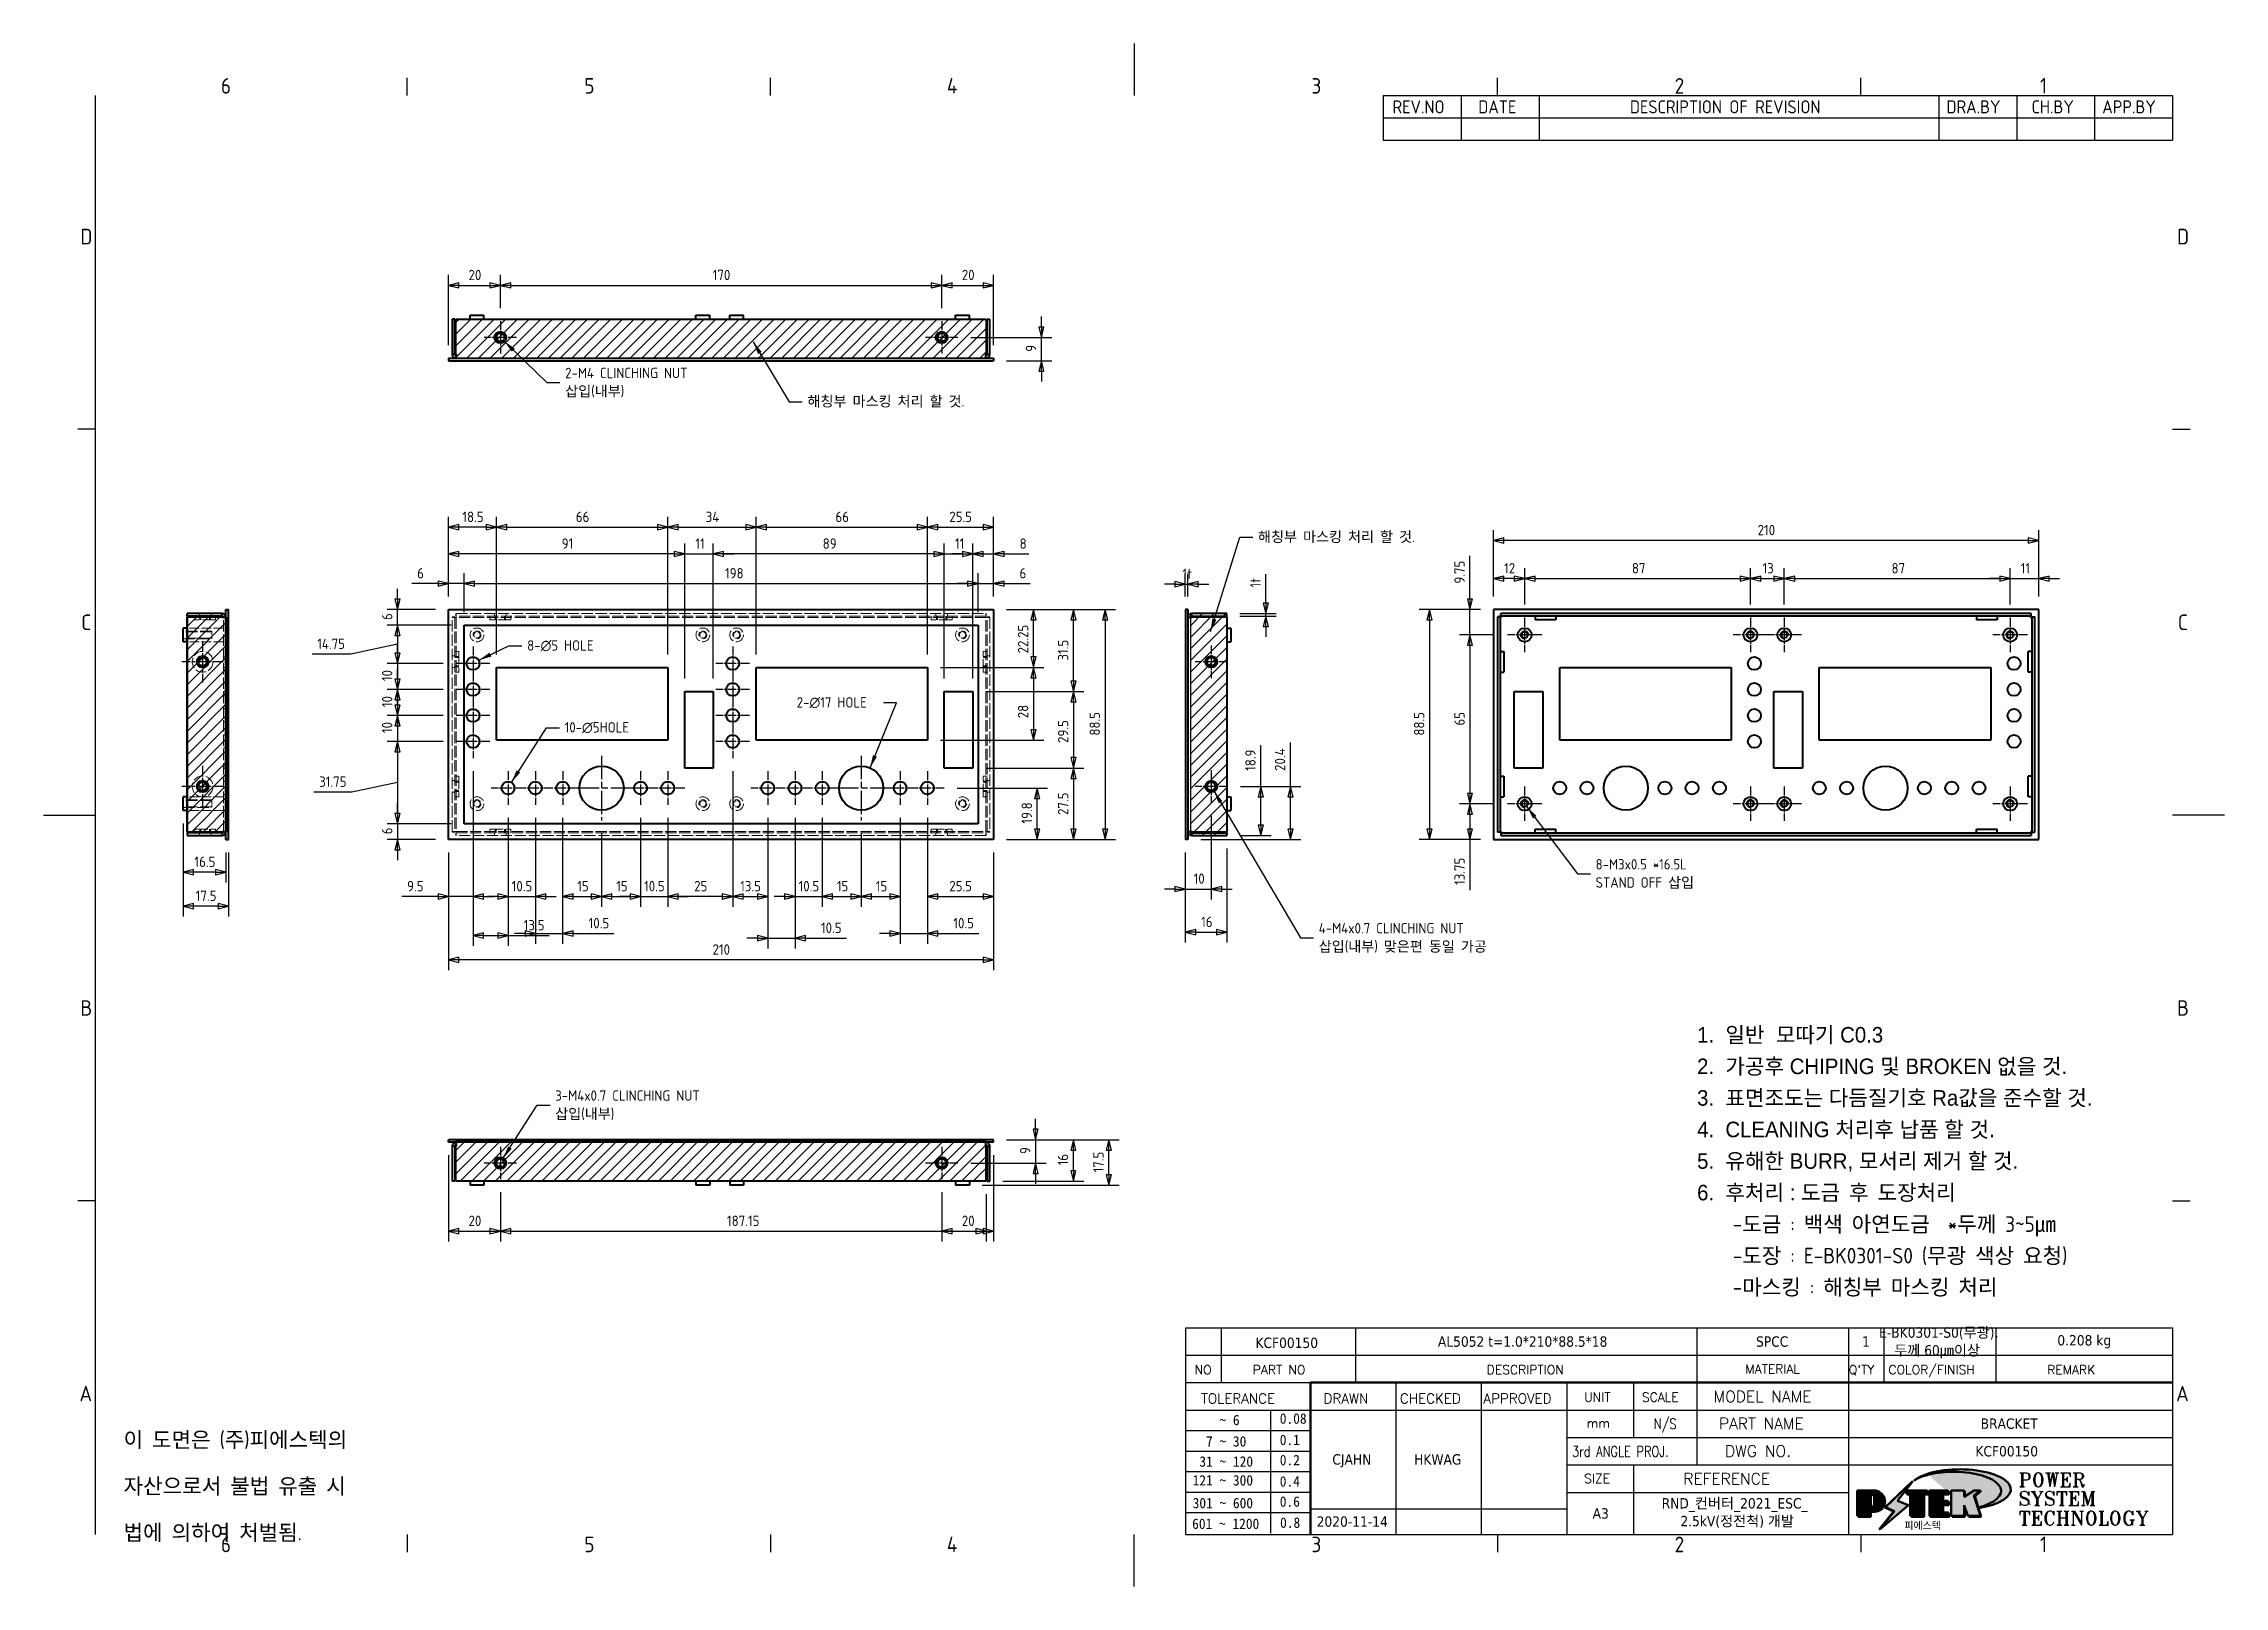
# Model space of a CAD drawing. Header units: millimetres. Extents: x 0 to 840, y 0 to 594.
import ezdxf
from ezdxf.enums import TextEntityAlignment as Align

# ---------------------------------------------------------------- set-up
doc = ezdxf.new("R2010")
doc.units = ezdxf.units.MM
doc.header["$LTSCALE"] = 2
doc.linetypes.add('CHAIN', pattern=[0.3543, 0.2362, -0.0295, 0.0591, -0.0295])
doc.linetypes.add('DASHED', pattern=[0.2067, 0.1654, -0.0413])
doc.layers.get('0').update_dxf_attribs({"color": 3, "lineweight": 25})
for name, color, linetype, lineweight in [('가려진 것(ISO)', 2, 'DASHED', 18), ('가시적인 것(ISO)', 3, 'Continuous', 40), ('가시적인 좁은 것(ISO)', 3, 'Continuous', 35), ('경계(ISO)', 7, 'Continuous', 25), ('기호(ISO)', 5, 'Continuous', 25), ('스케치 형상(ISO)', 3, 'Continuous', 25), ('제목(ISO)', 5, 'Continuous', 50), ('중심 표식(ISO)', 1, 'Continuous', 25), ('치수(ISO)', 2, 'Continuous', 25), ('해치(ISO)', 7, 'Continuous', 18)]:
    doc.layers.add(name, color=color, linetype=linetype, lineweight=lineweight)
doc.styles.add('HAN_291', font='')
doc.styles.add('HAN_370', font='', dxfattribs={"width": 2})
doc.styles.add('ISO Proportional', font='arial.ttf')
doc.styles.add('ISO ProportionalPSTEK', font='isocp.shx')
doc.styles.add('RC_284', font='ROMANC.shx')
doc.styles.add('RC_287', font='ROMANC.shx')
doc.styles.add('RC_292', font='ROMANC.shx')
doc.styles.add('ROMANT_294', font='romant.shx')
doc.styles.add('문자 텍스트_PSTEK_POSCO', font='isocp.shx')
doc.styles.add('치수 텍스트_PSTEK_POSCO', font='isocp.shx')
doc.styles.add('텍스트 스타일198', font='tahoma.ttf')
doc.styles.add('텍스트 스타일333', font='ROMANC.shx', dxfattribs={"width": 0.8})
doc.styles.get('HAN_291').set_extended_font_data('GulimChe')
doc.styles.get('HAN_370').set_extended_font_data('GulimChe')
doc.dimstyles.new('치수_PSTEK_POSCO', dxfattribs={"dimscale": 2, "dimtxt": 2, "dimasz": 2, "dimexe": 2, "dimexo": 2.5, "dimgap": 1, "dimtad": 1, "dimrnd": 1e-08, "dimdsep": 46, "dimtxsty": '치수 텍스트_PSTEK_POSCO', "dimblk": 'Filled-2', "dimcen": 0.09, "dimdle": 10, "dimclrd": 7, "dimclre": 7, "dimclrt": 2, "dimadec": 1, "dimazin": 2, "dimtfac": 1, "dimtmove": 0, "dimatfit": 3, "dimfxl": 0, "dimtolj": 1, "dimlwd": -1, "dimlwe": -1, "dimarcsym": 0})
doc.dimstyles.new('치수_PSTEK_POSCO$7', dxfattribs={"dimscale": 2, "dimtxt": 2, "dimasz": 2.5, "dimexe": 2, "dimexo": 2.5, "dimgap": 1, "dimtad": 1, "dimrnd": 1e-08, "dimdsep": 46, "dimtxsty": '치수 텍스트_PSTEK_POSCO', "dimblk": 'Filled-2', "dimcen": 0.09, "dimdle": 10, "dimclrd": 7, "dimclre": 7, "dimclrt": 2, "dimadec": 1, "dimazin": 2, "dimtfac": 1, "dimtmove": 0, "dimatfit": 3, "dimfxl": 0, "dimtolj": 1, "dimlwd": -1, "dimlwe": -1, "dimarcsym": 0})
pattern_1 = [(45, (0, 0), (-2.245064, 2.245064), [])]

msp = doc.modelspace()

# ---------------------------------------------------------------- texts
at = {"layer": '기호(ISO)', "color": 2, "char_height": 4, "attachment_point": 4, "style": '치수 텍스트_PSTEK_POSCO'}
for s, insert, width, line_spacing_factor in [('{2-M4 CLINCHING NUT \\P삽입(내부)}', (200.88, 463.48), 56.57445, 1.05), ('{8-\\fAIGDT|b0|i0;\\H4.0000;n\\fisocp|b0|i0;\\H4.0000;5 HOLE}', (186.252, 362.154), 29.22972, 0.35), ('{2-\\fAIGDT|b0|i0;\\H4.0000;n\\fisocp|b0|i0;\\H4.0000;17 HOLE}', (290.094, 340.235), 31.47363, 0.35), ('{10-\\fAIGDT|b0|i0;\\H4.0000;n\\fisocp|b0|i0;\\H4.0000;5HOLE}', (200.683, 330.621), 29.67754, 0.35), ('{8-M3x0.5 *16.5L\\PSTAND OFF 삽입}', (597.78, 274.336), 44.35333, 1.05), ('{4-M4x0.7 CLINCHING NUT \\P삽입(내부) 맞은편 동일 가공}', (491.164, 249.697), 77.57378, 1.05), ('{3-M4x0.7 CLINCHING NUT\\P삽입(내부) }', (197.052, 185.257), 65.5549, 1.05)]:
    msp.add_mtext(s, dxfattribs=dict(at, insert=insert, width=width, line_spacing_factor=line_spacing_factor))
at = {"layer": '기호(ISO)', "color": 2, "char_height": 4, "width": 70.18355, "attachment_point": 4, "style": '치수 텍스트_PSTEK_POSCO'}
for insert in [(294.222, 456.097), (467.738, 403.915)]:
    msp.add_mtext('{\\fISOCP|b0|i0;\\H4.0000;해칭부 마스킹 처리 할 것.}', dxfattribs=dict(at, insert=insert))
at = {"layer": '기호(ISO)', "color": 7, "insert": (30.789, 38.294), "char_height": 6, "width": 103.28011, "attachment_point": 4, "line_spacing_factor": 1.78626, "style": '문자 텍스트_PSTEK_POSCO'}
msp.add_mtext('{이 도면은 (주)피에스텍의\\P자산으로서 불법 유출 시 \\P법에 의하여 처벌됨.}', dxfattribs=at)

# ---------------------------------------------------------------- blocks, each defined once
blk = doc.blocks.new('경계 Default Border')
at = {"layer": '경계(ISO)'}
for p, q in [((70, 287), (70, 290.4)), ((140, 287), (140, 290.4)), ((280, 287), (280, 290.4)), ((350, 287), (350, 290.4)), ((10, 222.75), (6.6, 222.75)), ((410, 222.75), (413.4, 222.75)), ((10, 74.25), (6.6, 74.25)), ((410, 74.25), (413.4, 74.25)), ((70, 10), (70, 6.6)), ((140, 10), (140, 6.6)), ((280, 10), (280, 6.6)), ((350, 10), (350, 6.6))]:
    blk.add_line(p, q, dxfattribs=at)
at = {"layer": '경계(ISO)', "flags": 128}
for points in [[(210, 297), (210, 287)], [(10, 10), (10, 287)], [(0, 148.5), (10, 148.5)], [(420, 148.5), (410, 148.5)], [(210, 0), (210, 10)]]:
    blk.add_lwpolyline(points, dxfattribs=at)
at = {"layer": '경계(ISO)', "color": 2, "char_height": 3, "attachment_point": 7, "style": '문자 텍스트_PSTEK_POSCO'}
for s, insert in [('6', (34.14, 287.37)), ('5', (104.14, 287.37)), ('4', (173.97, 287.4)), ('3', (244.17, 287.37)), ('2', (314.13, 287.37)), ('1', (384.49, 287.4)), ('D', (7.08, 258.35)), ('D', (410.88, 258.35)), ('C', (7.24, 184.1)), ('C', (411.04, 184.1)), ('B', (7.08, 109.85)), ('B', (410.88, 109.85)), ('A', (6.91, 35.62)), ('A', (410.71, 35.62)), ('6', (34.14, 6.57)), ('5', (104.14, 6.57)), ('4', (173.97, 6.6)), ('3', (244.17, 6.57)), ('2', (314.13, 6.57)), ('1', (384.49, 6.6))]:
    blk.add_mtext(s, dxfattribs=dict(at, insert=insert))
blk = doc.blocks.new('제목 블록 PSTEK')
for color, points in [(252, [(317.22, 17.06), (322.03, 21.63), (322.28, 21.94), (317.05, 16.98), (318.75, 16.19), (316, 12.72), (316.34, 13), (318.92, 16.27)]), (5, [(321.62, 17.42), (319.53, 18.25), (322.45, 22.02), (317.22, 17.06), (318.92, 16.27), (316.17, 12.8)]), (1, [(324.48, 19.61), (325.24, 19.61), (325.24, 20.26), (321.23, 20.26), (321.23, 19.61), (321.98, 19.61), (321.98, 15.34), (324.48, 15.34)]), (252, [(321.98, 19.61), (321.4, 19.61), (321.4, 19.46), (321.98, 19.46)]), (252, [(324.66, 19.46), (325.42, 19.46), (325.42, 20.11), (325.24, 20.11), (325.24, 19.61), (324.48, 19.61), (324.48, 15.34), (322.16, 15.34), (322.16, 15.19), (324.66, 15.19)]), (1, [(329.23, 20.26), (325.66, 20.26), (325.66, 15.34), (329.36, 15.34), (329.36, 15.99), (328.11, 15.99), (328.11, 17.56), (329.23, 17.56), (329.23, 18.26), (328.11, 18.26), (328.11, 19.61), (329.23, 19.61)]), (252, [(328.29, 19.46), (329.41, 19.46), (329.41, 20.11), (329.23, 20.11), (329.23, 19.61), (328.11, 19.61), (328.11, 18.26), (328.29, 18.26)]), (252, [(328.29, 17.42), (329.41, 17.42), (329.41, 18.11), (329.23, 18.11), (329.23, 17.56), (328.11, 17.56), (328.11, 15.99), (328.29, 15.99)]), (1, [(332.33, 20.26), (329.86, 20.26), (329.86, 15.34), (332.33, 15.34), (332.33, 17.43), (333.07, 15.34), (335.49, 15.34), (334.25, 19.31), (335.44, 20.26), (334.31, 20.26), (332.33, 19)]), (252, [(332.51, 16.93), (332.33, 17.43), (332.33, 15.34), (330.04, 15.34), (330.04, 15.19), (332.51, 15.19)]), (252, [(332.51, 20.11), (332.33, 20.11), (332.33, 19), (332.51, 19.11)]), (252, [(335.62, 20.11), (335.25, 20.11), (334.25, 19.31), (335.49, 15.34), (333.2, 15.34), (333.25, 15.19), (335.66, 15.19), (334.43, 19.16)]), (252, [(329.54, 15.85), (329.36, 15.85), (329.36, 15.34), (325.83, 15.34), (325.83, 15.19), (329.54, 15.19)])]:
    blk.add_hatch(color=color).paths.add_polyline_path(points)
h = blk.add_hatch(color=1)
edge = h.paths.add_edge_path(flags=0)
edge.add_line((314.22, 19.61), (314.22, 17))
edge.add_line((314.22, 17), (314.35, 17))
edge.add_arc((314.35, 17.65), 0.651, 270, 360)
edge.add_line((315, 17.65), (315, 18.96))
edge.add_arc((314.35, 18.96), 0.651, 0, 90)
edge.add_line((314.35, 19.61), (314.22, 19.61))
edge = h.paths.add_edge_path()
edge.add_arc((314.98, 18.29), 1.97, 270, 450)
edge.add_line((314.98, 20.26), (311.77, 20.26))
edge.add_line((311.77, 20.26), (311.77, 15.34))
edge.add_line((311.77, 15.34), (314.22, 15.34))
edge.add_line((314.22, 15.34), (314.22, 16.32))
edge.add_line((314.22, 16.32), (314.98, 16.32))
h = blk.add_hatch(color=252)
edge = h.paths.add_edge_path()
edge.add_arc((314.98, 18.29), 1.97, 270, 406.8279)
edge.add_arc((315.16, 18.14), 1.97, -90, 53.561, ccw=False)
edge.add_line((315.16, 16.17), (314.4, 16.17))
edge.add_line((314.4, 16.17), (314.4, 15.19))
edge.add_line((314.4, 15.19), (311.94, 15.19))
edge.add_line((311.94, 15.19), (311.94, 15.34))
edge.add_line((311.94, 15.34), (314.22, 15.34))
edge.add_line((314.22, 15.34), (314.22, 16.32))
edge.add_line((314.22, 16.32), (314.98, 16.32))
h = blk.add_hatch(color=252)
edge = h.paths.add_edge_path()
edge.add_line((314.4, 19.46), (314.53, 19.46))
edge.add_arc((314.53, 18.81), 0.651, 60.4189, 90, ccw=False)
edge.add_arc((314.35, 18.96), 0.651, 39.9699, 90)
edge.add_line((314.35, 19.61), (314.22, 19.61))
edge.add_line((314.22, 19.61), (314.22, 17))
edge.add_line((314.22, 17), (314.35, 17))
edge.add_arc((314.35, 17.65), 0.651, 270, 274.6931)
edge.add_line((314.4, 17), (314.4, 19.46))
at = {"layer": '해치(ISO)'}
h = blk.add_hatch(color=140, dxfattribs=at)
edge = h.paths.add_edge_path()
edge.add_ellipse((330.37, 20.16), major_axis=(9.1, 0), ratio=0.40699, start_angle=301.3098, end_angle=507.7437)
edge.add_ellipse((331.53, 20.46), major_axis=(-9.82, 0), ratio=0.39426, start_angle=111.5121, end_angle=334.4703, ccw=False)
edge.add_line((335.14, 16.86), (335.1, 16.99))
at = {"color": 180}
for p, q in [((182.48, 11.79), (182.48, 51.57)), ((182.48, 51.57), (372.48, 51.57)), ((189.27, 51.57), (189.27, 41.01)), ((215.22, 41.01), (215.22, 51.57)), ((280.88, 51.57), (280.88, 41.01)), ((310.09, 51.57), (310.09, 41.01)), ((316.9, 51.57), (316.9, 41.01)), ((338.46, 51.57), (338.46, 41.01)), ((372.48, 51.57), (372.48, 11.79)), ((182.48, 46.29), (372.48, 46.29)), ((182.48, 41.01), (206.45, 41.01)), ((222.94, 11.79), (222.94, 41.01)), ((239.43, 11.79), (239.43, 41.01)), ((255.92, 11.79), (255.92, 41.01)), ((268.69, 41.01), (268.69, 30.45)), ((280.88, 41.01), (280.88, 25.17)), ((310.09, 41.01), (310.09, 11.79)), ((182.48, 35.73), (206.45, 35.73)), ((198.86, 12.03), (198.86, 35.73)), ((206.45, 35.73), (372.48, 35.73)), ((182.48, 31.78), (206.45, 31.78)), ((255.92, 30.45), (372.48, 30.45)), ((182.48, 27.83), (206.45, 27.83)), ((182.48, 23.88), (206.45, 23.88)), ((255.92, 25.17), (372.48, 25.17)), ((268.69, 25.17), (268.69, 11.79)), ((182.48, 19.93), (206.45, 19.93)), ((255.92, 19.89), (310.09, 19.89)), ((182.48, 15.98), (206.45, 15.98)), ((206.45, 16.74), (255.92, 16.74)), ((182.48, 11.79), (372.48, 11.79))]:
    blk.add_line(p, q, dxfattribs=at)
at = {"color": 7, "lineweight": 50}
for p, q in [((206.45, 11.79), (206.45, 41.01)), ((206.45, 41.01), (372.48, 41.01))]:
    blk.add_line(p, q, dxfattribs=at)
at = {"color": 7}
for p, q in [((322.28, 21.94), (317.05, 16.98)), ((322.45, 22.02), (317.22, 17.06)), ((317.22, 17.06), (322.03, 21.63)), ((319.53, 18.25), (322.45, 22.02)), ((322.03, 21.63), (322.28, 21.94)), ((314.98, 20.26), (311.77, 20.26)), ((311.77, 20.26), (311.77, 15.34)), ((314.98, 20.26), (311.77, 20.26)), ((311.77, 20.26), (311.77, 15.34)), ((314.22, 17), (314.22, 19.61)), ((314.22, 19.61), (314.35, 19.61)), ((314.35, 19.61), (314.22, 19.61)), ((314.22, 19.61), (314.22, 17)), ((314.22, 17), (314.22, 19.61)), ((314.22, 19.61), (314.35, 19.61)), ((314.35, 17), (314.22, 17)), ((314.22, 17), (314.35, 17)), ((314.35, 17), (314.22, 17)), ((314.4, 19.46), (314.53, 19.46)), ((314.4, 17), (314.4, 19.46)), ((315, 18.96), (315, 17.65)), ((315, 18.96), (315, 17.65)), ((316.17, 12.8), (321.62, 17.42)), ((317.05, 16.98), (318.75, 16.19)), ((318.92, 16.27), (317.22, 17.06)), ((317.22, 17.06), (318.92, 16.27)), ((321.62, 17.42), (319.53, 18.25)), ((325.24, 20.26), (321.23, 20.26)), ((321.23, 20.26), (321.23, 19.61)), ((325.24, 20.26), (321.23, 20.26)), ((321.23, 20.26), (321.23, 19.61)), ((321.23, 19.61), (321.98, 19.61)), ((321.23, 19.61), (321.98, 19.61)), ((321.4, 19.61), (321.4, 19.46)), ((321.98, 19.61), (321.4, 19.61)), ((321.4, 19.46), (321.98, 19.46)), ((321.98, 19.61), (321.98, 15.34)), ((321.98, 19.46), (321.98, 19.61)), ((321.98, 19.61), (321.98, 15.34)), ((324.48, 19.61), (325.24, 19.61)), ((324.48, 15.34), (324.48, 19.61)), ((325.24, 19.61), (324.48, 19.61)), ((324.48, 19.61), (324.48, 15.34)), ((324.48, 19.61), (325.24, 19.61)), ((324.48, 15.34), (324.48, 19.61)), ((324.66, 19.46), (325.42, 19.46)), ((324.66, 15.19), (324.66, 19.46)), ((325.24, 19.61), (325.24, 20.26)), ((325.24, 19.61), (325.24, 20.26)), ((325.42, 20.11), (325.24, 20.11)), ((325.24, 20.11), (325.24, 19.61)), ((325.42, 19.46), (325.42, 20.11)), ((329.23, 20.26), (325.66, 20.26)), ((325.66, 20.26), (325.66, 15.34)), ((325.66, 20.26), (325.66, 15.34)), ((329.23, 20.26), (325.66, 20.26)), ((328.11, 18.26), (328.11, 19.61)), ((328.11, 19.61), (329.23, 19.61)), ((329.23, 19.61), (328.11, 19.61)), ((328.11, 19.61), (328.11, 18.26)), ((328.11, 18.26), (328.11, 19.61)), ((328.11, 19.61), (329.23, 19.61)), ((329.23, 18.26), (328.11, 18.26)), ((328.11, 18.26), (328.29, 18.26)), ((329.23, 18.26), (328.11, 18.26)), ((328.11, 17.56), (329.23, 17.56)), ((328.11, 15.99), (328.11, 17.56)), ((329.23, 17.56), (328.11, 17.56)), ((328.11, 17.56), (328.11, 15.99)), ((328.11, 17.56), (329.23, 17.56)), ((328.11, 15.99), (328.11, 17.56)), ((328.29, 18.26), (328.29, 19.46)), ((328.29, 19.46), (329.41, 19.46)), ((328.29, 15.99), (328.29, 17.42)), ((328.29, 17.42), (329.41, 17.42)), ((329.23, 19.61), (329.23, 20.26)), ((329.23, 19.61), (329.23, 20.26)), ((329.41, 20.11), (329.23, 20.11)), ((329.23, 20.11), (329.23, 19.61)), ((329.23, 17.56), (329.23, 18.26)), ((329.23, 17.56), (329.23, 18.26)), ((329.41, 18.11), (329.23, 18.11)), ((329.23, 18.11), (329.23, 17.56)), ((329.41, 19.46), (329.41, 20.11)), ((329.41, 17.42), (329.41, 18.11)), ((332.33, 20.26), (329.86, 20.26)), ((329.86, 20.26), (329.86, 15.34)), ((329.86, 20.26), (329.86, 15.34)), ((332.33, 20.26), (329.86, 20.26)), ((334.31, 20.26), (332.33, 19)), ((332.33, 19), (332.33, 20.26)), ((334.31, 20.26), (332.33, 19)), ((332.33, 19), (332.33, 20.26)), ((332.51, 20.11), (332.33, 20.11)), ((332.33, 20.11), (332.33, 19)), ((332.33, 19), (332.51, 19.11)), ((332.33, 17.43), (333.07, 15.34)), ((332.33, 15.34), (332.33, 17.43)), ((332.51, 16.93), (332.33, 17.43)), ((332.33, 17.43), (332.33, 15.34)), ((332.33, 17.43), (333.07, 15.34)), ((332.33, 15.34), (332.33, 17.43)), ((332.51, 19.11), (332.51, 20.11)), ((332.51, 15.19), (332.51, 16.93)), ((334.25, 19.31), (335.44, 20.26)), ((334.25, 19.31), (335.44, 20.26)), ((335.25, 20.11), (334.25, 19.31)), ((335.49, 15.34), (334.25, 19.31)), ((334.25, 19.31), (335.49, 15.34)), ((335.49, 15.34), (334.25, 19.31)), ((335.44, 20.26), (334.31, 20.26)), ((335.44, 20.26), (334.31, 20.26)), ((334.43, 19.16), (335.62, 20.11)), ((335.66, 15.19), (334.43, 19.16)), ((335.62, 20.11), (335.25, 20.11)), ((345.04, 17.5), (344.99, 17.69)), ((311.77, 15.34), (314.22, 15.34)), ((311.77, 15.34), (314.22, 15.34)), ((314.22, 15.34), (311.94, 15.34)), ((311.94, 15.34), (311.94, 15.19)), ((311.94, 15.19), (314.4, 15.19)), ((314.22, 16.32), (314.98, 16.32)), ((314.22, 15.34), (314.22, 16.32)), ((314.98, 16.32), (314.22, 16.32)), ((314.22, 16.32), (314.22, 15.34)), ((314.22, 16.32), (314.98, 16.32)), ((314.22, 15.34), (314.22, 16.32)), ((314.4, 16.17), (315.16, 16.17)), ((314.4, 15.19), (314.4, 16.17)), ((318.75, 16.19), (316, 12.72)), ((316, 12.72), (316.34, 13)), ((318.92, 16.27), (316.17, 12.8)), ((316.34, 13), (318.92, 16.27)), ((321.98, 15.34), (324.48, 15.34)), ((321.98, 15.34), (324.48, 15.34)), ((324.48, 15.34), (322.16, 15.34)), ((322.16, 15.34), (322.16, 15.19)), ((322.16, 15.19), (324.66, 15.19)), ((325.66, 15.34), (329.36, 15.34)), ((325.66, 15.34), (329.36, 15.34)), ((329.36, 15.34), (325.83, 15.34)), ((325.83, 15.34), (325.83, 15.19)), ((325.83, 15.19), (329.54, 15.19)), ((329.36, 15.99), (328.11, 15.99)), ((328.11, 15.99), (328.29, 15.99)), ((329.36, 15.99), (328.11, 15.99)), ((329.36, 15.34), (329.36, 15.99)), ((329.36, 15.34), (329.36, 15.99)), ((329.54, 15.85), (329.36, 15.85)), ((329.36, 15.85), (329.36, 15.34)), ((329.54, 15.19), (329.54, 15.85)), ((329.86, 15.34), (332.33, 15.34)), ((329.86, 15.34), (332.33, 15.34)), ((332.33, 15.34), (330.04, 15.34)), ((330.04, 15.34), (330.04, 15.19)), ((330.04, 15.19), (332.51, 15.19)), ((333.07, 15.34), (335.49, 15.34)), ((333.07, 15.34), (335.49, 15.34)), ((335.49, 15.34), (333.2, 15.34)), ((333.2, 15.34), (333.25, 15.19)), ((333.25, 15.19), (335.66, 15.19))]:
    blk.add_line(p, q, dxfattribs=at)
at = {"color": 5}
for p, q in [((322.45, 22.02), (317.22, 17.06)), ((319.53, 18.25), (322.45, 22.02)), ((316.17, 12.8), (321.62, 17.42)), ((317.22, 17.06), (318.92, 16.27)), ((321.62, 17.42), (319.53, 18.25)), ((318.92, 16.27), (316.17, 12.8))]:
    blk.add_line(p, q, dxfattribs=at)
at = {"color": 1}
for p, q in [((314.98, 20.26), (311.77, 20.26)), ((311.77, 20.26), (311.77, 15.34)), ((314.22, 17), (314.22, 19.61)), ((314.22, 19.61), (314.35, 19.61)), ((314.35, 17), (314.22, 17)), ((315, 18.96), (315, 17.65)), ((325.24, 20.26), (321.23, 20.26)), ((321.23, 20.26), (321.23, 19.61)), ((321.23, 19.61), (321.98, 19.61)), ((321.98, 19.61), (321.98, 15.34)), ((324.48, 19.61), (325.24, 19.61)), ((324.48, 15.34), (324.48, 19.61)), ((325.24, 19.61), (325.24, 20.26)), ((329.23, 20.26), (325.66, 20.26)), ((325.66, 20.26), (325.66, 15.34)), ((328.11, 18.26), (328.11, 19.61)), ((328.11, 19.61), (329.23, 19.61)), ((329.23, 18.26), (328.11, 18.26)), ((328.11, 17.56), (329.23, 17.56)), ((328.11, 15.99), (328.11, 17.56)), ((329.23, 19.61), (329.23, 20.26)), ((329.23, 17.56), (329.23, 18.26)), ((332.33, 20.26), (329.86, 20.26)), ((329.86, 20.26), (329.86, 15.34)), ((334.31, 20.26), (332.33, 19)), ((332.33, 19), (332.33, 20.26)), ((332.33, 17.43), (333.07, 15.34)), ((332.33, 15.34), (332.33, 17.43)), ((334.25, 19.31), (335.44, 20.26)), ((335.49, 15.34), (334.25, 19.31)), ((335.44, 20.26), (334.31, 20.26)), ((311.77, 15.34), (314.22, 15.34)), ((314.22, 16.32), (314.98, 16.32)), ((314.22, 15.34), (314.22, 16.32)), ((321.98, 15.34), (324.48, 15.34)), ((325.66, 15.34), (329.36, 15.34)), ((329.36, 15.99), (328.11, 15.99)), ((329.36, 15.34), (329.36, 15.99)), ((329.86, 15.34), (332.33, 15.34)), ((333.07, 15.34), (335.49, 15.34))]:
    blk.add_line(p, q, dxfattribs=at)
at = {"color": 7}
for centre, radius, start, end in [((314.35, 18.96), 0.651, 0, 90), ((314.35, 18.96), 0.651, 39.9699, 90), ((314.35, 18.96), 0.651, 0, 90), ((314.35, 17.65), 0.651, 270, 0), ((314.35, 17.65), 0.651, 270, 0), ((314.35, 17.65), 0.651, 270, 274.6931), ((314.53, 18.81), 0.651, 60.4189, 90), ((314.98, 18.29), 1.97, 270, 90), ((314.98, 18.29), 1.97, 270, 90), ((314.98, 18.29), 1.97, 270, 46.8279), ((315.16, 18.14), 1.97, 270, 53.561)]:
    blk.add_arc(centre, radius, start, end, dxfattribs=at)
at = {"color": 1}
for centre, radius, start, end in [((314.35, 18.96), 0.651, 0, 90), ((314.35, 17.65), 0.651, 270, 0), ((314.98, 18.29), 1.97, 270, 90)]:
    blk.add_arc(centre, radius, start, end, dxfattribs=at)
at = {"layer": '제목(ISO)', "lineweight": 18}
blk.add_line((182.48, 35.73), (182.48, 11.79), dxfattribs=at)
at = {"layer": '제목(ISO)'}
for p, q in [((322.28, 21.94), (317.05, 16.98)), ((322.45, 22.02), (317.22, 17.06)), ((317.22, 17.06), (322.03, 21.63)), ((319.53, 18.25), (322.45, 22.02)), ((322.03, 21.63), (322.28, 21.94)), ((314.98, 20.26), (311.77, 20.26)), ((311.77, 20.26), (311.77, 15.34)), ((314.22, 17), (314.22, 19.61)), ((314.22, 19.61), (314.35, 19.61)), ((314.35, 19.61), (314.22, 19.61)), ((314.22, 19.61), (314.22, 17)), ((314.35, 17), (314.22, 17)), ((314.22, 17), (314.35, 17)), ((314.4, 19.46), (314.53, 19.46)), ((314.4, 17), (314.4, 19.46)), ((315, 18.96), (315, 17.65)), ((316.17, 12.8), (321.62, 17.42)), ((317.05, 16.98), (318.75, 16.19)), ((317.22, 17.06), (318.92, 16.27)), ((318.92, 16.27), (317.22, 17.06)), ((321.62, 17.42), (319.53, 18.25)), ((325.24, 20.26), (321.23, 20.26)), ((321.23, 20.26), (321.23, 19.61)), ((321.23, 19.61), (321.98, 19.61)), ((321.98, 19.61), (321.4, 19.61)), ((321.4, 19.61), (321.4, 19.46)), ((321.4, 19.46), (321.98, 19.46)), ((321.98, 19.61), (321.98, 15.34)), ((321.98, 19.46), (321.98, 19.61)), ((324.48, 19.61), (325.24, 19.61)), ((324.48, 15.34), (324.48, 19.61)), ((325.24, 19.61), (324.48, 19.61)), ((324.48, 19.61), (324.48, 15.34)), ((324.66, 19.46), (325.42, 19.46)), ((324.66, 15.19), (324.66, 19.46)), ((325.24, 19.61), (325.24, 20.26)), ((325.42, 20.11), (325.24, 20.11)), ((325.24, 20.11), (325.24, 19.61)), ((325.42, 19.46), (325.42, 20.11)), ((329.23, 20.26), (325.66, 20.26)), ((325.66, 20.26), (325.66, 15.34)), ((328.11, 18.26), (328.11, 19.61)), ((328.11, 19.61), (329.23, 19.61)), ((329.23, 19.61), (328.11, 19.61)), ((328.11, 19.61), (328.11, 18.26)), ((329.23, 18.26), (328.11, 18.26)), ((328.11, 18.26), (328.29, 18.26)), ((328.11, 15.99), (328.11, 17.56)), ((328.11, 17.56), (329.23, 17.56)), ((329.23, 17.56), (328.11, 17.56)), ((328.11, 17.56), (328.11, 15.99)), ((328.29, 19.46), (329.41, 19.46)), ((328.29, 18.26), (328.29, 19.46)), ((328.29, 17.42), (329.41, 17.42)), ((328.29, 15.99), (328.29, 17.42)), ((329.23, 19.61), (329.23, 20.26)), ((329.41, 20.11), (329.23, 20.11)), ((329.23, 20.11), (329.23, 19.61)), ((329.23, 17.56), (329.23, 18.26)), ((329.41, 18.11), (329.23, 18.11)), ((329.23, 18.11), (329.23, 17.56)), ((329.41, 19.46), (329.41, 20.11)), ((329.41, 17.42), (329.41, 18.11)), ((332.33, 20.26), (329.86, 20.26)), ((329.86, 20.26), (329.86, 15.34)), ((334.31, 20.26), (332.33, 19)), ((332.33, 19), (332.33, 20.26)), ((332.51, 20.11), (332.33, 20.11)), ((332.33, 20.11), (332.33, 19)), ((332.33, 19), (332.51, 19.11)), ((332.33, 15.34), (332.33, 17.43)), ((332.33, 17.43), (333.07, 15.34)), ((332.51, 16.93), (332.33, 17.43)), ((332.33, 17.43), (332.33, 15.34)), ((332.51, 19.11), (332.51, 20.11)), ((332.51, 15.19), (332.51, 16.93)), ((334.25, 19.31), (335.44, 20.26)), ((335.25, 20.11), (334.25, 19.31)), ((335.49, 15.34), (334.25, 19.31)), ((334.25, 19.31), (335.49, 15.34)), ((335.44, 20.26), (334.31, 20.26)), ((334.43, 19.16), (335.62, 20.11)), ((335.66, 15.19), (334.43, 19.16)), ((335.62, 20.11), (335.25, 20.11)), ((311.77, 15.34), (314.22, 15.34)), ((314.22, 15.34), (311.94, 15.34)), ((311.94, 15.34), (311.94, 15.19)), ((311.94, 15.19), (314.4, 15.19)), ((314.22, 15.34), (314.22, 16.32)), ((314.22, 16.32), (314.98, 16.32)), ((314.98, 16.32), (314.22, 16.32)), ((314.22, 16.32), (314.22, 15.34)), ((314.4, 15.19), (314.4, 16.17)), ((314.4, 16.17), (315.16, 16.17)), ((318.75, 16.19), (316, 12.72)), ((316, 12.72), (316.34, 13)), ((318.92, 16.27), (316.17, 12.8)), ((316.34, 13), (318.92, 16.27)), ((321.98, 15.34), (324.48, 15.34)), ((324.48, 15.34), (322.16, 15.34)), ((322.16, 15.34), (322.16, 15.19)), ((322.16, 15.19), (324.66, 15.19)), ((325.66, 15.34), (329.36, 15.34)), ((329.36, 15.34), (325.83, 15.34)), ((325.83, 15.34), (325.83, 15.19)), ((325.83, 15.19), (329.54, 15.19)), ((329.36, 15.99), (328.11, 15.99)), ((328.11, 15.99), (328.29, 15.99)), ((329.36, 15.34), (329.36, 15.99)), ((329.54, 15.85), (329.36, 15.85)), ((329.36, 15.85), (329.36, 15.34)), ((329.54, 15.19), (329.54, 15.85)), ((329.86, 15.34), (332.33, 15.34)), ((332.33, 15.34), (330.04, 15.34)), ((330.04, 15.34), (330.04, 15.19)), ((330.04, 15.19), (332.51, 15.19)), ((333.07, 15.34), (335.49, 15.34)), ((335.49, 15.34), (333.2, 15.34)), ((333.2, 15.34), (333.25, 15.19)), ((333.25, 15.19), (335.66, 15.19))]:
    blk.add_line(p, q, dxfattribs=at)
at = {"layer": '제목(ISO)', "color": 4}
blk.add_line((335.14, 16.86), (335.1, 16.99), dxfattribs=at)
at = {"layer": '제목(ISO)'}
for centre, radius, start, end in [((314.35, 18.96), 0.651, 0, 90), ((314.35, 18.96), 0.651, 39.9699, 90), ((314.35, 17.65), 0.651, 270, 0), ((314.35, 17.65), 0.651, 270, 274.6931), ((314.53, 18.81), 0.651, 60.4189, 90), ((314.98, 18.29), 1.97, 46.8279, 90), ((314.98, 18.29), 1.97, 270, 46.8279), ((314.98, 18.29), 1.97, 270, 46.8279), ((315.16, 18.14), 1.97, 270, 53.561)]:
    blk.add_arc(centre, radius, start, end, dxfattribs=at)
at = {"layer": '제목(ISO)', "color": 4}
for centre, major_axis, ratio, start_param, end_param in [((331.53, 20.46), (9.82, 0), 0.39426, 5.087845, 8.9792), ((330.37, 20.16), (9.1, 0), 0.40699, 5.258849, 8.861799)]:
    blk.add_ellipse(centre, major_axis=major_axis, ratio=ratio, start_param=start_param, end_param=end_param, dxfattribs=at)
at = {"color": 2}
for s, height, style, p in [('NO', 1.742, 'RC_284', (184.14, 42.62)), ('PART NO', 1.742, 'RC_284', (195.34, 42.62)), ('DESCRIPTION', 1.7424, 'RC_284', (240.4, 42.62)), ("Q'TY", 1.742, 'RC_284', (310.14, 42.62)), ('COLOR/FINISH', 1.7424, 'RC_284', (317.77, 42.62)), ('REMARK', 1.742, 'RC_284', (348.35, 42.62)), (' TOLERANCE', 1.9, 'RC_287', (184.09, 37.01)), ('DRAWN', 1.9, 'RC_287', (208.98, 37.01)), ('CHECKED', 1.9, 'RC_287', (223.69, 37.01)), ('APPROVED', 1.9, 'RC_287', (239.78, 37.01)), ('UNIT', 1.742, 'RC_284', (259.17, 37.34)), ('SCALE', 1.742, 'RC_284', (270.29, 37.34)), ('MODEL NAME', 2.178, 'RC_292', (284.1, 37.25)), ('    ~ 6', 2, 'HAN_291', (183.77, 32.82)), ('0.08', 2, 'HAN_291', (200.55, 33.1)), ('PART NAME', 2.178, 'RC_292', (285.14, 32.03)), ('  7 ~ 30', 2, 'HAN_291', (183.77, 28.71)), ('0.1', 2, 'HAN_291', (200.55, 28.99)), ('mm', 1.742, 'RC_284', (259.65, 32.35)), (' 31 ~ 120', 2, 'HAN_291', (183.77, 24.83)), ('0.2', 2, 'HAN_291', (200.55, 25.11)), (' DWG NO.', 2.178, 'RC_292', (284.81, 26.75)), ('121 ~ 300', 2, 'HAN_291', (183.77, 21.21)), ('0.4', 2, 'HAN_291', (200.55, 21)), ('SIZE', 1.742, 'RC_284', (259.17, 21.69)), ('REFERENCE', 2.178, 'RC_292', (278.27, 21.43)), ('301 ~ 600', 2, 'HAN_291', (183.77, 16.83)), ('0.6', 2, 'HAN_291', (200.55, 17.12)), ('601 ~ 1200', 2, 'HAN_291', (183.68, 12.85)), ('0.8', 2, 'HAN_291', (200.61, 13.06))]:
    blk.add_text(s, height=height, dxfattribs=dict(at, style=style)).set_placement(p)
at = {"color": 2, "style": 'RC_284'}
blk.add_text('MATERIAL', height=1.742, dxfattribs=at).set_placement((295.48, 43.65), align=Align.MIDDLE_CENTER)
at = {"color": 7, "style": '텍스트 스타일333', "width": 0.8}
blk.add_text('N/S', height=2, dxfattribs=at).set_placement((274.78, 33.09), align=Align.MIDDLE_CENTER)
at = {"color": 2, "style": '텍스트 스타일333', "width": 0.8}
blk.add_text('3rd ANGLE PROJ.', height=2, dxfattribs=at).set_placement((256.84, 26.76))
at = {"color": 7, "style": 'ROMANT_294'}
for s, p in [('POWER', (342.83, 20.97)), ('SYSTEM', (342.83, 17.33)), ('TECHNOLOGY', (342.83, 13.57))]:
    blk.add_text(s, height=2.7, dxfattribs=at).set_placement(p)
at = {"color": 7, "insert": (320.85, 14.21), "char_height": 1.4, "attachment_point": 1, "line_spacing_factor": 0.332, "style": 'HAN_370'}
blk.add_mtext('\\fHY견고딕|b0|i0;\\H1.4000;피에스텍', dxfattribs=at)
at = {"layer": '제목(ISO)', "color": 7, "style": '텍스트 스타일198'}
for tag, p in [('4._COLOR_001', (315.22, 49.66)), ('질량\\P3;_001', (350.3, 48.16)), ('부품_번호_001', (195.87, 47.68)), ('설명_001', (231.01, 47.92)), ('재질_001', (292.28, 47.93)), ("3._Q'TY_001", (312.71, 47.92)), ('4._COLOR_002', (318.9, 46.24)), ('제목_001', (335.53, 32.12)), ('설계자_001', (210.68, 25.23)), ('점검자_001', (226.43, 25.23)), ('부품_번호_001', (334.53, 26.81)), ('시트_크기_001', (260.81, 14.84)), ('프로젝트_001', (274.1, 16.78)), ('작성_날짜_001', (207.65, 13.27)), ('프로젝트_002', (277.71, 13.36))]:
    blk.add_attdef(tag, p, '', height=2, dxfattribs=at)
for tag, p in [('1._MODEL_NAME', (341.23, 38.37)), ('엔지니어링_승인자', (247.67, 26.23)), ('점검_날짜', (231.18, 14.27)), ('엔지니어링_승인_날짜', (247.67, 14.27))]:
    blk.add_attdef(tag, text='', height=2, dxfattribs=at).set_placement(p, align=Align.MIDDLE_CENTER)
blk = doc.blocks.new('리비전 내역')
at = {"layer": '기호(ISO)'}
for p, q in [((258, 287), (410, 287)), ((258, 287), (258, 282.72)), ((273, 287), (273, 282.72)), ((288, 287), (288, 282.72)), ((365, 287), (365, 282.72)), ((380, 287), (380, 282.72)), ((395, 287), (395, 282.72)), ((410, 287), (410, 282.72)), ((258, 282.72), (410, 282.72)), ((258, 282.72), (258, 278.44)), ((273, 282.72), (273, 278.44)), ((288, 282.72), (288, 278.44)), ((365, 282.72), (365, 278.44)), ((380, 282.72), (380, 278.44)), ((395, 282.72), (395, 278.44)), ((410, 282.72), (410, 278.44)), ((258, 278.44), (410, 278.44))]:
    blk.add_line(p, q, dxfattribs=at)
at = {"layer": '기호(ISO)', "color": 2, "char_height": 2.5, "attachment_point": 7, "style": 'ISO ProportionalPSTEK'}
for s, insert in [('REV.NO', (259.79, 283.58)), ('DATE', (276.31, 283.58)), ('DESCRIPTION OF REVISION', (305.51, 283.58)), ('DRA.BY', (366.48, 283.58)), ('CH.BY', (382.86, 283.58)), ('APP.BY', (396.48, 283.58))]:
    blk.add_mtext(s, dxfattribs=dict(at, insert=insert))
blk = doc.blocks.new('Filled-2')
at = {"color": 0}
for p, q in [((0, 0), (-1, 0.25)), ((-1, 0.25), (-1, -0.25)), ((-1, 0), (0, 0)), ((-1, -0.25), (0, 0))]:
    blk.add_line(p, q, dxfattribs=at)
at = {"color": 0, "flags": 128}
blk.add_lwpolyline([(-1, -0.25), (0, 0)], dxfattribs=at)
at = {"color": 0}
blk.add_solid([(-1, -0.25), (0, 0), (-1, 0.25), (-1, -0.25)], dxfattribs=at)
blk = doc.blocks.new('*D23')
at = {"layer": 'Defpoints', "color": 0}
for p in [(155.93, 287.59), (365.93, 287.59), (155.93, 241.21)]:
    blk.add_point(p, dxfattribs=at)
at = {"layer": '치수(ISO)', "color": 7}
for p, q in [((155.93, 282.59), (155.93, 237.21)), ((365.93, 282.59), (365.93, 237.21)), ((361.93, 241.21), (159.93, 241.21))]:
    blk.add_line(p, q, dxfattribs=at)
at = {"layer": '치수(ISO)', "color": 7, "xscale": 4, "yscale": 4, "zscale": 4, "rotation": 180}
blk.add_blockref('Filled-2', (155.93, 241.21), dxfattribs=at)
at = {"layer": '치수(ISO)', "color": 7, "xscale": 4, "yscale": 4, "zscale": 4}
blk.add_blockref('Filled-2', (365.93, 241.21), dxfattribs=at)
at = {"layer": '치수(ISO)', "color": 2, "insert": (257.68, 245.21), "char_height": 4, "attachment_point": 4, "style": '치수 텍스트_PSTEK_POSCO'}
blk.add_mtext('\\A1;210', dxfattribs=at)
blk = doc.blocks.new('*D24')
at = {"layer": 'Defpoints', "color": 0}
for p in [(365.93, 376.09), (365.93, 287.59), (408.87, 287.59)]:
    blk.add_point(p, dxfattribs=at)
at = {"layer": '치수(ISO)', "color": 7}
for p, q in [((370.93, 376.09), (412.87, 376.09)), ((408.87, 372.09), (408.87, 291.59)), ((370.93, 287.59), (412.87, 287.59))]:
    blk.add_line(p, q, dxfattribs=at)
at = {"layer": '치수(ISO)', "color": 7, "xscale": 4, "yscale": 4, "zscale": 4}
for p, rotation in [((408.87, 376.09), 90), ((408.87, 287.59), 270)]:
    blk.add_blockref('Filled-2', p, dxfattribs=dict(at, rotation=rotation))
at = {"layer": '치수(ISO)', "color": 2, "insert": (404.87, 327.56), "char_height": 4, "attachment_point": 4, "rotation": 90, "style": '치수 텍스트_PSTEK_POSCO'}
blk.add_mtext('\\A1;88.5', dxfattribs=at)
blk = doc.blocks.new('*D25')
at = {"layer": 'Defpoints', "color": 0}
for p in [(357.93, 344.59), (357.93, 315.09), (396.69, 315.09)]:
    blk.add_point(p, dxfattribs=at)
at = {"layer": '치수(ISO)', "color": 7}
for p, q in [((362.93, 344.59), (400.69, 344.59)), ((396.69, 340.59), (396.69, 319.09)), ((362.93, 315.09), (400.69, 315.09))]:
    blk.add_line(p, q, dxfattribs=at)
at = {"layer": '치수(ISO)', "color": 7, "xscale": 4, "yscale": 4, "zscale": 4}
for p, rotation in [((396.69, 344.59), 90), ((396.69, 315.09), 270)]:
    blk.add_blockref('Filled-2', p, dxfattribs=dict(at, rotation=rotation))
at = {"layer": '치수(ISO)', "color": 2, "insert": (392.69, 324.76), "char_height": 4, "attachment_point": 4, "rotation": 90, "style": '치수 텍스트_PSTEK_POSCO'}
blk.add_mtext('\\A1;29.5', dxfattribs=at)
blk = doc.blocks.new('*D26')
at = {"layer": 'Defpoints', "color": 0}
for p in [(240.43, 407.8), (174.43, 353.84), (240.43, 353.84)]:
    blk.add_point(p, dxfattribs=at)
at = {"layer": '치수(ISO)', "color": 7}
for p, q in [((174.43, 358.84), (174.43, 411.8)), ((240.43, 358.84), (240.43, 411.8)), ((178.43, 407.8), (236.43, 407.8))]:
    blk.add_line(p, q, dxfattribs=at)
at = {"layer": '치수(ISO)', "color": 7, "xscale": 4, "yscale": 4, "zscale": 4, "rotation": 180}
blk.add_blockref('Filled-2', (174.43, 407.8), dxfattribs=at)
at = {"layer": '치수(ISO)', "color": 7, "xscale": 4, "yscale": 4, "zscale": 4}
blk.add_blockref('Filled-2', (240.43, 407.8), dxfattribs=at)
at = {"layer": '치수(ISO)', "color": 2, "insert": (205.01, 411.8), "char_height": 4, "attachment_point": 4, "style": '치수 텍스트_PSTEK_POSCO'}
blk.add_mtext('\\A1;66', dxfattribs=at)
blk = doc.blocks.new('*D27')
at = {"layer": 'Defpoints', "color": 0}
for p in [(274.43, 407.8), (240.43, 353.84), (274.43, 353.84)]:
    blk.add_point(p, dxfattribs=at)
at = {"layer": '치수(ISO)', "color": 7}
for p, q in [((240.43, 358.84), (240.43, 411.8)), ((274.43, 358.84), (274.43, 411.8)), ((244.43, 407.8), (270.43, 407.8))]:
    blk.add_line(p, q, dxfattribs=at)
at = {"layer": '치수(ISO)', "color": 7, "xscale": 4, "yscale": 4, "zscale": 4, "rotation": 180}
blk.add_blockref('Filled-2', (240.43, 407.8), dxfattribs=at)
at = {"layer": '치수(ISO)', "color": 7, "xscale": 4, "yscale": 4, "zscale": 4}
blk.add_blockref('Filled-2', (274.43, 407.8), dxfattribs=at)
at = {"layer": '치수(ISO)', "color": 2, "insert": (255.03, 411.8), "char_height": 4, "attachment_point": 4, "style": '치수 텍스트_PSTEK_POSCO'}
blk.add_mtext('\\A1;34', dxfattribs=at)
blk = doc.blocks.new('*D28')
at = {"layer": 'Defpoints', "color": 0}
for p in [(340.43, 407.8), (274.43, 353.84), (340.43, 353.84)]:
    blk.add_point(p, dxfattribs=at)
at = {"layer": '치수(ISO)', "color": 7}
for p, q in [((274.43, 358.84), (274.43, 411.8)), ((340.43, 358.84), (340.43, 411.8)), ((278.43, 407.8), (336.43, 407.8))]:
    blk.add_line(p, q, dxfattribs=at)
at = {"layer": '치수(ISO)', "color": 7, "xscale": 4, "yscale": 4, "zscale": 4, "rotation": 180}
blk.add_blockref('Filled-2', (274.43, 407.8), dxfattribs=at)
at = {"layer": '치수(ISO)', "color": 7, "xscale": 4, "yscale": 4, "zscale": 4}
blk.add_blockref('Filled-2', (340.43, 407.8), dxfattribs=at)
at = {"layer": '치수(ISO)', "color": 2, "insert": (305.01, 411.8), "char_height": 4, "attachment_point": 4, "style": '치수 텍스트_PSTEK_POSCO'}
blk.add_mtext('\\A1;66', dxfattribs=at)
blk = doc.blocks.new('*D29')
at = {"layer": 'Defpoints', "color": 0}
for p in [(357.93, 397.5), (346.93, 344.59), (357.93, 344.59)]:
    blk.add_point(p, dxfattribs=at)
at = {"layer": '치수(ISO)', "color": 7}
for p, q in [((342.93, 397.5), (338.93, 397.5)), ((346.93, 349.59), (346.93, 401.5)), ((346.93, 397.5), (357.93, 397.5)), ((357.93, 349.59), (357.93, 401.5)), ((361.93, 397.5), (365.93, 397.5))]:
    blk.add_line(p, q, dxfattribs=at)
at = {"layer": '치수(ISO)', "color": 7, "xscale": 4, "yscale": 4, "zscale": 4}
blk.add_blockref('Filled-2', (346.93, 397.5), dxfattribs=at)
at = {"layer": '치수(ISO)', "color": 7, "xscale": 4, "yscale": 4, "zscale": 4, "rotation": 180}
blk.add_blockref('Filled-2', (357.93, 397.5), dxfattribs=at)
at = {"layer": '치수(ISO)', "color": 2, "insert": (351.03, 401.5), "char_height": 4, "attachment_point": 4, "style": '치수 텍스트_PSTEK_POSCO'}
blk.add_mtext('\\A1;11', dxfattribs=at)
blk = doc.blocks.new('*D30')
at = {"layer": 'Defpoints', "color": 0}
for p in [(365.93, 407.8), (365.93, 376.09), (340.43, 353.84)]:
    blk.add_point(p, dxfattribs=at)
at = {"layer": '치수(ISO)', "color": 7}
for p, q in [((340.43, 358.84), (340.43, 411.8)), ((365.93, 381.09), (365.93, 411.8)), ((344.43, 407.8), (361.93, 407.8))]:
    blk.add_line(p, q, dxfattribs=at)
at = {"layer": '치수(ISO)', "color": 7, "xscale": 4, "yscale": 4, "zscale": 4, "rotation": 180}
blk.add_blockref('Filled-2', (340.43, 407.8), dxfattribs=at)
at = {"layer": '치수(ISO)', "color": 7, "xscale": 4, "yscale": 4, "zscale": 4}
blk.add_blockref('Filled-2', (365.93, 407.8), dxfattribs=at)
at = {"layer": '치수(ISO)', "color": 2, "insert": (348.85, 411.8), "char_height": 4, "attachment_point": 4, "style": '치수 텍스트_PSTEK_POSCO'}
blk.add_mtext('\\A1;25.5', dxfattribs=at)
blk = doc.blocks.new('*D31')
at = {"layer": 'Defpoints', "color": 0}
for p in [(257.93, 397.5), (257.93, 344.59), (346.93, 344.59)]:
    blk.add_point(p, dxfattribs=at)
at = {"layer": '치수(ISO)', "color": 7}
for p, q in [((257.93, 349.59), (257.93, 401.5)), ((342.93, 397.5), (261.93, 397.5)), ((346.93, 349.59), (346.93, 401.5))]:
    blk.add_line(p, q, dxfattribs=at)
at = {"layer": '치수(ISO)', "color": 7, "xscale": 4, "yscale": 4, "zscale": 4, "rotation": 180}
blk.add_blockref('Filled-2', (257.93, 397.5), dxfattribs=at)
at = {"layer": '치수(ISO)', "color": 7, "xscale": 4, "yscale": 4, "zscale": 4}
blk.add_blockref('Filled-2', (346.93, 397.5), dxfattribs=at)
at = {"layer": '치수(ISO)', "color": 2, "insert": (300.09, 401.5), "char_height": 4, "attachment_point": 4, "style": '치수 텍스트_PSTEK_POSCO'}
blk.add_mtext('\\A1;89', dxfattribs=at)
blk = doc.blocks.new('*D32')
at = {"layer": 'Defpoints', "color": 0}
for p in [(257.93, 397.5), (246.93, 344.59), (257.93, 344.59)]:
    blk.add_point(p, dxfattribs=at)
at = {"layer": '치수(ISO)', "color": 7}
for p, q in [((242.93, 397.5), (238.93, 397.5)), ((246.93, 349.59), (246.93, 401.5)), ((246.93, 397.5), (257.93, 397.5)), ((257.93, 349.59), (257.93, 401.5)), ((261.93, 397.5), (265.93, 397.5))]:
    blk.add_line(p, q, dxfattribs=at)
at = {"layer": '치수(ISO)', "color": 7, "xscale": 4, "yscale": 4, "zscale": 4}
blk.add_blockref('Filled-2', (246.93, 397.5), dxfattribs=at)
at = {"layer": '치수(ISO)', "color": 7, "xscale": 4, "yscale": 4, "zscale": 4, "rotation": 180}
blk.add_blockref('Filled-2', (257.93, 397.5), dxfattribs=at)
at = {"layer": '치수(ISO)', "color": 2, "insert": (251.03, 401.5), "char_height": 4, "attachment_point": 4, "style": '치수 텍스트_PSTEK_POSCO'}
blk.add_mtext('\\A1;11', dxfattribs=at)
blk = doc.blocks.new('*D33')
at = {"layer": 'Defpoints', "color": 0}
for p in [(155.93, 397.5), (155.93, 376.09), (246.93, 344.59)]:
    blk.add_point(p, dxfattribs=at)
at = {"layer": '치수(ISO)', "color": 7}
for p, q in [((155.93, 381.09), (155.93, 401.5)), ((242.93, 397.5), (159.93, 397.5)), ((246.93, 349.59), (246.93, 401.5))]:
    blk.add_line(p, q, dxfattribs=at)
at = {"layer": '치수(ISO)', "color": 7, "xscale": 4, "yscale": 4, "zscale": 4, "rotation": 180}
blk.add_blockref('Filled-2', (155.93, 397.5), dxfattribs=at)
at = {"layer": '치수(ISO)', "color": 7, "xscale": 4, "yscale": 4, "zscale": 4}
blk.add_blockref('Filled-2', (246.93, 397.5), dxfattribs=at)
at = {"layer": '치수(ISO)', "color": 2, "insert": (199.55, 401.5), "char_height": 4, "attachment_point": 4, "style": '치수 텍스트_PSTEK_POSCO'}
blk.add_mtext('\\A1;91', dxfattribs=at)
blk = doc.blocks.new('*D34')
at = {"layer": 'Defpoints', "color": 0}
for p in [(155.93, 407.8), (155.93, 376.09), (174.43, 353.84)]:
    blk.add_point(p, dxfattribs=at)
at = {"layer": '치수(ISO)', "color": 7}
for p, q in [((155.93, 381.09), (155.93, 411.8)), ((174.43, 358.84), (174.43, 411.8)), ((170.43, 407.8), (159.93, 407.8))]:
    blk.add_line(p, q, dxfattribs=at)
at = {"layer": '치수(ISO)', "color": 7, "xscale": 4, "yscale": 4, "zscale": 4, "rotation": 180}
blk.add_blockref('Filled-2', (155.93, 407.8), dxfattribs=at)
at = {"layer": '치수(ISO)', "color": 7, "xscale": 4, "yscale": 4, "zscale": 4}
blk.add_blockref('Filled-2', (174.43, 407.8), dxfattribs=at)
at = {"layer": '치수(ISO)', "color": 2, "insert": (161.3, 411.8), "char_height": 4, "attachment_point": 4, "style": '치수 텍스트_PSTEK_POSCO'}
blk.add_mtext('\\A1;18.5', dxfattribs=at)
blk = doc.blocks.new('*D35')
at = {"layer": 'Defpoints', "color": 0}
for p in [(161.93, 370.09), (136.32, 355.34), (158.93, 355.34)]:
    blk.add_point(p, dxfattribs=at)
at = {"layer": '치수(ISO)', "color": 7}
for p, q in [((156.93, 370.09), (132.32, 370.09)), ((136.32, 362.72), (118.35, 358.93)), ((136.32, 366.09), (136.32, 359.34)), ((118.35, 358.93), (103.39, 358.93)), ((153.93, 355.34), (132.32, 355.34))]:
    blk.add_line(p, q, dxfattribs=at)
at = {"layer": '치수(ISO)', "color": 7, "xscale": 4, "yscale": 4, "zscale": 4}
for p, rotation in [((136.32, 370.09), 90), ((136.32, 355.34), 270)]:
    blk.add_blockref('Filled-2', p, dxfattribs=dict(at, rotation=rotation))
at = {"layer": '치수(ISO)', "color": 2, "insert": (105.39, 362.93), "char_height": 4, "attachment_point": 4, "style": '치수 텍스트_PSTEK_POSCO'}
blk.add_mtext('\\A1;14.75', dxfattribs=at)
blk = doc.blocks.new('*D36')
at = {"layer": 'Defpoints', "color": 0}
for p in [(158.93, 355.34), (136.32, 345.34), (158.93, 345.34)]:
    blk.add_point(p, dxfattribs=at)
at = {"layer": '치수(ISO)', "color": 7}
for p, q in [((136.32, 359.34), (136.32, 363.34)), ((153.93, 355.34), (132.32, 355.34)), ((136.32, 355.34), (136.32, 345.34)), ((153.93, 345.34), (132.32, 345.34)), ((136.32, 341.34), (136.32, 337.34))]:
    blk.add_line(p, q, dxfattribs=at)
at = {"layer": '치수(ISO)', "color": 7, "xscale": 4, "yscale": 4, "zscale": 4}
for p, rotation in [((136.32, 355.34), 270), ((136.32, 345.34), 90)]:
    blk.add_blockref('Filled-2', p, dxfattribs=dict(at, rotation=rotation))
at = {"layer": '치수(ISO)', "color": 2, "insert": (132.32, 348.54), "char_height": 4, "attachment_point": 4, "rotation": 90, "style": '치수 텍스트_PSTEK_POSCO'}
blk.add_mtext('\\A1;10', dxfattribs=at)
blk = doc.blocks.new('*D37')
at = {"layer": 'Defpoints', "color": 0}
for p in [(158.93, 345.34), (136.32, 335.34), (158.93, 335.34)]:
    blk.add_point(p, dxfattribs=at)
at = {"layer": '치수(ISO)', "color": 7}
for p, q in [((136.32, 349.34), (136.32, 353.34)), ((153.93, 345.34), (132.32, 345.34)), ((136.32, 345.34), (136.32, 335.34)), ((153.93, 335.34), (132.32, 335.34)), ((136.32, 331.34), (136.32, 327.34))]:
    blk.add_line(p, q, dxfattribs=at)
at = {"layer": '치수(ISO)', "color": 7, "xscale": 4, "yscale": 4, "zscale": 4}
for p, rotation in [((136.32, 345.34), 270), ((136.32, 335.34), 90)]:
    blk.add_blockref('Filled-2', p, dxfattribs=dict(at, rotation=rotation))
at = {"layer": '치수(ISO)', "color": 2, "insert": (132.32, 338.54), "char_height": 4, "attachment_point": 4, "rotation": 90, "style": '치수 텍스트_PSTEK_POSCO'}
blk.add_mtext('\\A1;10', dxfattribs=at)
blk = doc.blocks.new('*D38')
at = {"layer": 'Defpoints', "color": 0}
for p in [(158.93, 335.34), (136.32, 325.34), (158.93, 325.34)]:
    blk.add_point(p, dxfattribs=at)
at = {"layer": '치수(ISO)', "color": 7}
for p, q in [((136.32, 339.34), (136.32, 343.34)), ((153.93, 335.34), (132.32, 335.34)), ((136.32, 335.34), (136.32, 325.34)), ((153.93, 325.34), (132.32, 325.34)), ((136.32, 321.34), (136.32, 317.34))]:
    blk.add_line(p, q, dxfattribs=at)
at = {"layer": '치수(ISO)', "color": 7, "xscale": 4, "yscale": 4, "zscale": 4}
for p, rotation in [((136.32, 335.34), 270), ((136.32, 325.34), 90)]:
    blk.add_blockref('Filled-2', p, dxfattribs=dict(at, rotation=rotation))
at = {"layer": '치수(ISO)', "color": 2, "insert": (132.32, 328.54), "char_height": 4, "attachment_point": 4, "rotation": 90, "style": '치수 텍스트_PSTEK_POSCO'}
blk.add_mtext('\\A1;10', dxfattribs=at)
blk = doc.blocks.new('*D39')
at = {"layer": 'Defpoints', "color": 0}
for p in [(158.93, 325.34), (136.32, 293.59), (161.93, 293.59)]:
    blk.add_point(p, dxfattribs=at)
at = {"layer": '치수(ISO)', "color": 7}
for p, q in [((153.93, 325.34), (132.32, 325.34)), ((136.32, 321.34), (136.32, 297.59)), ((118.71, 305.83), (104.14, 305.83)), ((136.32, 309.47), (118.71, 305.83)), ((156.93, 293.59), (132.32, 293.59))]:
    blk.add_line(p, q, dxfattribs=at)
at = {"layer": '치수(ISO)', "color": 7, "xscale": 4, "yscale": 4, "zscale": 4}
for p, rotation in [((136.32, 325.34), 90), ((136.32, 293.59), 270)]:
    blk.add_blockref('Filled-2', p, dxfattribs=dict(at, rotation=rotation))
at = {"layer": '치수(ISO)', "color": 2, "insert": (106.14, 309.83), "char_height": 4, "attachment_point": 4, "style": '치수 텍스트_PSTEK_POSCO'}
blk.add_mtext('\\A1;31.75', dxfattribs=at)
blk = doc.blocks.new('*D40')
at = {"layer": 'Defpoints', "color": 0}
for p in [(136.32, 287.59), (155.93, 287.59), (161.93, 293.59)]:
    blk.add_point(p, dxfattribs=at)
at = {"layer": '치수(ISO)', "color": 7}
for p, q in [((136.32, 297.59), (136.32, 301.59)), ((156.93, 293.59), (132.32, 293.59)), ((150.93, 287.59), (132.32, 287.59)), ((136.32, 293.59), (136.32, 287.59)), ((136.32, 283.59), (136.32, 279.59))]:
    blk.add_line(p, q, dxfattribs=at)
at = {"layer": '치수(ISO)', "color": 7, "xscale": 4, "yscale": 4, "zscale": 4}
for p, rotation in [((136.32, 293.59), 270), ((136.32, 287.59), 90)]:
    blk.add_blockref('Filled-2', p, dxfattribs=dict(at, rotation=rotation))
at = {"layer": '치수(ISO)', "color": 2, "insert": (132.32, 289.57), "char_height": 4, "attachment_point": 4, "rotation": 90, "style": '치수 텍스트_PSTEK_POSCO'}
blk.add_mtext('\\A1;6', dxfattribs=at)
blk = doc.blocks.new('*D41')
at = {"layer": 'Defpoints', "color": 0}
for p in [(136.32, 376.09), (155.93, 376.09), (161.93, 370.09)]:
    blk.add_point(p, dxfattribs=at)
at = {"layer": '치수(ISO)', "color": 7}
for p, q in [((136.32, 380.09), (136.32, 384.09)), ((150.93, 376.09), (132.32, 376.09)), ((156.93, 370.09), (132.32, 370.09)), ((136.32, 370.09), (136.32, 376.09)), ((136.32, 366.09), (136.32, 362.09))]:
    blk.add_line(p, q, dxfattribs=at)
at = {"layer": '치수(ISO)', "color": 7, "xscale": 4, "yscale": 4, "zscale": 4}
for p, rotation in [((136.32, 376.09), 270), ((136.32, 370.09), 90)]:
    blk.add_blockref('Filled-2', p, dxfattribs=dict(at, rotation=rotation))
at = {"layer": '치수(ISO)', "color": 2, "insert": (132.32, 372.07), "char_height": 4, "attachment_point": 4, "rotation": 90, "style": '치수 텍스트_PSTEK_POSCO'}
blk.add_mtext('\\A1;6', dxfattribs=at)
blk = doc.blocks.new('*D42')
at = {"layer": 'Defpoints', "color": 0}
for p in [(165.43, 318.84), (155.93, 287.59), (155.93, 265.61)]:
    blk.add_point(p, dxfattribs=at)
at = {"layer": '치수(ISO)', "color": 7}
for p, q in [((165.43, 313.84), (165.43, 261.61)), ((155.93, 282.59), (155.93, 261.61)), ((151.93, 265.61), (138, 265.61)), ((165.43, 265.61), (155.93, 265.61)), ((169.43, 265.61), (173.43, 265.61))]:
    blk.add_line(p, q, dxfattribs=at)
at = {"layer": '치수(ISO)', "color": 7, "xscale": 4, "yscale": 4, "zscale": 4}
blk.add_blockref('Filled-2', (155.93, 265.61), dxfattribs=at)
at = {"layer": '치수(ISO)', "color": 7, "xscale": 4, "yscale": 4, "zscale": 4, "rotation": 180}
blk.add_blockref('Filled-2', (165.43, 265.61), dxfattribs=at)
at = {"layer": '치수(ISO)', "color": 2, "insert": (140, 269.61), "char_height": 4, "attachment_point": 4, "style": '치수 텍스트_PSTEK_POSCO'}
blk.add_mtext('\\A1;9.5', dxfattribs=at)
blk = doc.blocks.new('*D43')
at = {"layer": 'Defpoints', "color": 0}
for p in [(165.43, 318.84), (178.93, 300.89), (178.93, 250.59)]:
    blk.add_point(p, dxfattribs=at)
at = {"layer": '치수(ISO)', "color": 7}
for p, q in [((165.43, 313.84), (165.43, 246.59)), ((178.93, 295.89), (178.93, 246.59)), ((169.43, 250.59), (174.93, 250.59)), ((178.93, 250.59), (194.7, 250.59))]:
    blk.add_line(p, q, dxfattribs=at)
at = {"layer": '치수(ISO)', "color": 7, "xscale": 4, "yscale": 4, "zscale": 4, "rotation": 180}
blk.add_blockref('Filled-2', (165.43, 250.59), dxfattribs=at)
at = {"layer": '치수(ISO)', "color": 7, "xscale": 4, "yscale": 4, "zscale": 4}
blk.add_blockref('Filled-2', (178.93, 250.59), dxfattribs=at)
at = {"layer": '치수(ISO)', "color": 2, "insert": (184.93, 254.59), "char_height": 4, "attachment_point": 4, "style": '치수 텍스트_PSTEK_POSCO'}
blk.add_mtext('\\A1;13.5', dxfattribs=at)
blk = doc.blocks.new('*D44')
at = {"layer": 'Defpoints', "color": 0}
for p in [(178.93, 300.89), (189.43, 300.89), (189.43, 265.61)]:
    blk.add_point(p, dxfattribs=at)
at = {"layer": '치수(ISO)', "color": 7}
for p, q in [((178.93, 295.89), (178.93, 261.61)), ((189.43, 295.89), (189.43, 261.61)), ((174.93, 265.61), (170.93, 265.61)), ((178.93, 265.61), (189.43, 265.61)), ((193.43, 265.61), (197.43, 265.61))]:
    blk.add_line(p, q, dxfattribs=at)
at = {"layer": '치수(ISO)', "color": 7, "xscale": 4, "yscale": 4, "zscale": 4}
blk.add_blockref('Filled-2', (178.93, 265.61), dxfattribs=at)
at = {"layer": '치수(ISO)', "color": 7, "xscale": 4, "yscale": 4, "zscale": 4, "rotation": 180}
blk.add_blockref('Filled-2', (189.43, 265.61), dxfattribs=at)
at = {"layer": '치수(ISO)', "color": 2, "insert": (180.3, 269.61), "char_height": 4, "attachment_point": 4, "style": '치수 텍스트_PSTEK_POSCO'}
blk.add_mtext('\\A1;10.5', dxfattribs=at)
blk = doc.blocks.new('*D45')
at = {"layer": 'Defpoints', "color": 0}
for p in [(189.43, 300.89), (199.93, 300.89), (199.93, 251.37)]:
    blk.add_point(p, dxfattribs=at)
at = {"layer": '치수(ISO)', "color": 7}
for p, q in [((189.43, 295.89), (189.43, 247.37)), ((199.93, 295.89), (199.93, 247.37)), ((185.43, 251.37), (181.43, 251.37)), ((189.43, 251.37), (199.93, 251.37)), ((203.93, 251.37), (219.7, 251.37))]:
    blk.add_line(p, q, dxfattribs=at)
at = {"layer": '치수(ISO)', "color": 7, "xscale": 4, "yscale": 4, "zscale": 4}
blk.add_blockref('Filled-2', (189.43, 251.37), dxfattribs=at)
at = {"layer": '치수(ISO)', "color": 7, "xscale": 4, "yscale": 4, "zscale": 4, "rotation": 180}
blk.add_blockref('Filled-2', (199.93, 251.37), dxfattribs=at)
at = {"layer": '치수(ISO)', "color": 2, "insert": (209.93, 255.37), "char_height": 4, "attachment_point": 4, "style": '치수 텍스트_PSTEK_POSCO'}
blk.add_mtext('\\A1;10.5', dxfattribs=at)
blk = doc.blocks.new('*D46')
at = {"layer": 'Defpoints', "color": 0}
for p in [(199.93, 300.89), (214.93, 294.84), (214.93, 265.61)]:
    blk.add_point(p, dxfattribs=at)
at = {"layer": '치수(ISO)', "color": 7}
for p, q in [((199.93, 295.89), (199.93, 261.61)), ((214.93, 289.84), (214.93, 261.61)), ((203.93, 265.61), (210.93, 265.61))]:
    blk.add_line(p, q, dxfattribs=at)
at = {"layer": '치수(ISO)', "color": 7, "xscale": 4, "yscale": 4, "zscale": 4, "rotation": 180}
blk.add_blockref('Filled-2', (199.93, 265.61), dxfattribs=at)
at = {"layer": '치수(ISO)', "color": 7, "xscale": 4, "yscale": 4, "zscale": 4}
blk.add_blockref('Filled-2', (214.93, 265.61), dxfattribs=at)
at = {"layer": '치수(ISO)', "color": 2, "insert": (205.55, 269.61), "char_height": 4, "attachment_point": 4, "style": '치수 텍스트_PSTEK_POSCO'}
blk.add_mtext('\\A1;15', dxfattribs=at)
blk = doc.blocks.new('*D47')
at = {"layer": 'Defpoints', "color": 0}
for p in [(214.93, 294.84), (229.93, 300.89), (229.93, 265.61)]:
    blk.add_point(p, dxfattribs=at)
at = {"layer": '치수(ISO)', "color": 7}
for p, q in [((229.93, 295.89), (229.93, 261.61)), ((214.93, 289.84), (214.93, 261.61)), ((218.93, 265.61), (225.93, 265.61))]:
    blk.add_line(p, q, dxfattribs=at)
at = {"layer": '치수(ISO)', "color": 7, "xscale": 4, "yscale": 4, "zscale": 4, "rotation": 180}
blk.add_blockref('Filled-2', (214.93, 265.61), dxfattribs=at)
at = {"layer": '치수(ISO)', "color": 7, "xscale": 4, "yscale": 4, "zscale": 4}
blk.add_blockref('Filled-2', (229.93, 265.61), dxfattribs=at)
at = {"layer": '치수(ISO)', "color": 2, "insert": (220.55, 269.61), "char_height": 4, "attachment_point": 4, "style": '치수 텍스트_PSTEK_POSCO'}
blk.add_mtext('\\A1;15', dxfattribs=at)
blk = doc.blocks.new('*D48')
at = {"layer": 'Defpoints', "color": 0}
for p in [(229.93, 300.89), (240.43, 300.89), (240.43, 265.61)]:
    blk.add_point(p, dxfattribs=at)
at = {"layer": '치수(ISO)', "color": 7}
for p, q in [((229.93, 295.89), (229.93, 261.61)), ((240.43, 295.89), (240.43, 261.61)), ((225.93, 265.61), (221.93, 265.61)), ((229.93, 265.61), (240.43, 265.61)), ((244.43, 265.61), (248.43, 265.61))]:
    blk.add_line(p, q, dxfattribs=at)
at = {"layer": '치수(ISO)', "color": 7, "xscale": 4, "yscale": 4, "zscale": 4}
blk.add_blockref('Filled-2', (229.93, 265.61), dxfattribs=at)
at = {"layer": '치수(ISO)', "color": 7, "xscale": 4, "yscale": 4, "zscale": 4, "rotation": 180}
blk.add_blockref('Filled-2', (240.43, 265.61), dxfattribs=at)
at = {"layer": '치수(ISO)', "color": 2, "insert": (231.3, 269.61), "char_height": 4, "attachment_point": 4, "style": '치수 텍스트_PSTEK_POSCO'}
blk.add_mtext('\\A1;10.5', dxfattribs=at)
blk = doc.blocks.new('*D49')
at = {"layer": 'Defpoints', "color": 0}
for p in [(265.43, 318.84), (240.43, 300.89), (240.43, 265.61)]:
    blk.add_point(p, dxfattribs=at)
at = {"layer": '치수(ISO)', "color": 7}
for p, q in [((265.43, 313.84), (265.43, 261.61)), ((240.43, 295.89), (240.43, 261.61)), ((261.43, 265.61), (244.43, 265.61))]:
    blk.add_line(p, q, dxfattribs=at)
at = {"layer": '치수(ISO)', "color": 7, "xscale": 4, "yscale": 4, "zscale": 4, "rotation": 180}
blk.add_blockref('Filled-2', (240.43, 265.61), dxfattribs=at)
at = {"layer": '치수(ISO)', "color": 7, "xscale": 4, "yscale": 4, "zscale": 4}
blk.add_blockref('Filled-2', (265.43, 265.61), dxfattribs=at)
at = {"layer": '치수(ISO)', "color": 2, "insert": (250.6, 269.61), "char_height": 4, "attachment_point": 4, "style": '치수 텍스트_PSTEK_POSCO'}
blk.add_mtext('\\A1;25', dxfattribs=at)
blk = doc.blocks.new('*D50')
at = {"layer": 'Defpoints', "color": 0}
for p in [(265.43, 318.84), (278.93, 300.89), (278.93, 265.61)]:
    blk.add_point(p, dxfattribs=at)
at = {"layer": '치수(ISO)', "color": 7}
for p, q in [((265.43, 313.84), (265.43, 261.61)), ((278.93, 295.89), (278.93, 261.61)), ((269.43, 265.61), (274.93, 265.61))]:
    blk.add_line(p, q, dxfattribs=at)
at = {"layer": '치수(ISO)', "color": 7, "xscale": 4, "yscale": 4, "zscale": 4, "rotation": 180}
blk.add_blockref('Filled-2', (265.43, 265.61), dxfattribs=at)
at = {"layer": '치수(ISO)', "color": 7, "xscale": 4, "yscale": 4, "zscale": 4}
blk.add_blockref('Filled-2', (278.93, 265.61), dxfattribs=at)
at = {"layer": '치수(ISO)', "color": 2, "insert": (268.3, 269.61), "char_height": 4, "attachment_point": 4, "style": '치수 텍스트_PSTEK_POSCO'}
blk.add_mtext('\\A1;13.5', dxfattribs=at)
blk = doc.blocks.new('*D51')
at = {"layer": 'Defpoints', "color": 0}
for p in [(278.93, 300.89), (289.43, 300.89), (289.43, 249.56)]:
    blk.add_point(p, dxfattribs=at)
at = {"layer": '치수(ISO)', "color": 7}
for p, q in [((278.93, 295.89), (278.93, 245.56)), ((289.43, 295.89), (289.43, 245.56)), ((274.93, 249.56), (270.93, 249.56)), ((278.93, 249.56), (289.43, 249.56)), ((293.43, 249.56), (309.2, 249.56))]:
    blk.add_line(p, q, dxfattribs=at)
at = {"layer": '치수(ISO)', "color": 7, "xscale": 4, "yscale": 4, "zscale": 4}
blk.add_blockref('Filled-2', (278.93, 249.56), dxfattribs=at)
at = {"layer": '치수(ISO)', "color": 7, "xscale": 4, "yscale": 4, "zscale": 4, "rotation": 180}
blk.add_blockref('Filled-2', (289.43, 249.56), dxfattribs=at)
at = {"layer": '치수(ISO)', "color": 2, "insert": (299.43, 253.56), "char_height": 4, "attachment_point": 4, "style": '치수 텍스트_PSTEK_POSCO'}
blk.add_mtext('\\A1;10.5', dxfattribs=at)
blk = doc.blocks.new('*D52')
at = {"layer": 'Defpoints', "color": 0}
for p in [(289.43, 300.89), (299.93, 300.89), (299.93, 265.61)]:
    blk.add_point(p, dxfattribs=at)
at = {"layer": '치수(ISO)', "color": 7}
for p, q in [((289.43, 295.89), (289.43, 261.61)), ((299.93, 295.89), (299.93, 261.61)), ((285.43, 265.61), (281.43, 265.61)), ((289.43, 265.61), (299.93, 265.61)), ((303.93, 265.61), (307.93, 265.61))]:
    blk.add_line(p, q, dxfattribs=at)
at = {"layer": '치수(ISO)', "color": 7, "xscale": 4, "yscale": 4, "zscale": 4}
blk.add_blockref('Filled-2', (289.43, 265.61), dxfattribs=at)
at = {"layer": '치수(ISO)', "color": 7, "xscale": 4, "yscale": 4, "zscale": 4, "rotation": 180}
blk.add_blockref('Filled-2', (299.93, 265.61), dxfattribs=at)
at = {"layer": '치수(ISO)', "color": 2, "insert": (290.8, 269.61), "char_height": 4, "attachment_point": 4, "style": '치수 텍스트_PSTEK_POSCO'}
blk.add_mtext('\\A1;10.5', dxfattribs=at)
blk = doc.blocks.new('*D53')
at = {"layer": 'Defpoints', "color": 0}
for p in [(299.93, 300.89), (314.93, 294.84), (314.93, 265.61)]:
    blk.add_point(p, dxfattribs=at)
at = {"layer": '치수(ISO)', "color": 7}
for p, q in [((299.93, 295.89), (299.93, 261.61)), ((314.93, 289.84), (314.93, 261.61)), ((303.93, 265.61), (310.93, 265.61))]:
    blk.add_line(p, q, dxfattribs=at)
at = {"layer": '치수(ISO)', "color": 7, "xscale": 4, "yscale": 4, "zscale": 4, "rotation": 180}
blk.add_blockref('Filled-2', (299.93, 265.61), dxfattribs=at)
at = {"layer": '치수(ISO)', "color": 7, "xscale": 4, "yscale": 4, "zscale": 4}
blk.add_blockref('Filled-2', (314.93, 265.61), dxfattribs=at)
at = {"layer": '치수(ISO)', "color": 2, "insert": (305.55, 269.61), "char_height": 4, "attachment_point": 4, "style": '치수 텍스트_PSTEK_POSCO'}
blk.add_mtext('\\A1;15', dxfattribs=at)
blk = doc.blocks.new('*D54')
at = {"layer": 'Defpoints', "color": 0}
for p in [(314.93, 294.84), (329.93, 300.89), (329.93, 265.61)]:
    blk.add_point(p, dxfattribs=at)
at = {"layer": '치수(ISO)', "color": 7}
for p, q in [((329.93, 295.89), (329.93, 261.61)), ((314.93, 289.84), (314.93, 261.61)), ((318.93, 265.61), (325.93, 265.61))]:
    blk.add_line(p, q, dxfattribs=at)
at = {"layer": '치수(ISO)', "color": 7, "xscale": 4, "yscale": 4, "zscale": 4, "rotation": 180}
blk.add_blockref('Filled-2', (314.93, 265.61), dxfattribs=at)
at = {"layer": '치수(ISO)', "color": 7, "xscale": 4, "yscale": 4, "zscale": 4}
blk.add_blockref('Filled-2', (329.93, 265.61), dxfattribs=at)
at = {"layer": '치수(ISO)', "color": 2, "insert": (320.55, 269.61), "char_height": 4, "attachment_point": 4, "style": '치수 텍스트_PSTEK_POSCO'}
blk.add_mtext('\\A1;15', dxfattribs=at)
blk = doc.blocks.new('*D55')
at = {"layer": 'Defpoints', "color": 0}
for p in [(329.93, 300.89), (340.43, 300.89), (340.43, 251.37)]:
    blk.add_point(p, dxfattribs=at)
at = {"layer": '치수(ISO)', "color": 7}
for p, q in [((329.93, 295.89), (329.93, 247.37)), ((340.43, 295.89), (340.43, 247.37)), ((325.93, 251.37), (321.93, 251.37)), ((329.93, 251.37), (340.43, 251.37)), ((344.43, 251.37), (360.2, 251.37))]:
    blk.add_line(p, q, dxfattribs=at)
at = {"layer": '치수(ISO)', "color": 7, "xscale": 4, "yscale": 4, "zscale": 4}
blk.add_blockref('Filled-2', (329.93, 251.37), dxfattribs=at)
at = {"layer": '치수(ISO)', "color": 7, "xscale": 4, "yscale": 4, "zscale": 4, "rotation": 180}
blk.add_blockref('Filled-2', (340.43, 251.37), dxfattribs=at)
at = {"layer": '치수(ISO)', "color": 2, "insert": (350.43, 255.37), "char_height": 4, "attachment_point": 4, "style": '치수 텍스트_PSTEK_POSCO'}
blk.add_mtext('\\A1;10.5', dxfattribs=at)
blk = doc.blocks.new('*D56')
at = {"layer": 'Defpoints', "color": 0}
for p in [(346.93, 307.39), (382.7, 307.39), (365.93, 287.59)]:
    blk.add_point(p, dxfattribs=at)
at = {"layer": '치수(ISO)', "color": 7}
for p, q in [((351.93, 307.39), (386.7, 307.39)), ((382.7, 291.59), (382.7, 303.39)), ((370.93, 287.59), (386.7, 287.59))]:
    blk.add_line(p, q, dxfattribs=at)
at = {"layer": '치수(ISO)', "color": 7, "xscale": 4, "yscale": 4, "zscale": 4}
for p, rotation in [((382.7, 307.39), 90), ((382.7, 287.59), 270)]:
    blk.add_blockref('Filled-2', p, dxfattribs=dict(at, rotation=rotation))
at = {"layer": '치수(ISO)', "color": 2, "insert": (378.7, 293.69), "char_height": 4, "attachment_point": 4, "rotation": 90, "style": '치수 텍스트_PSTEK_POSCO'}
blk.add_mtext('\\A1;19.8', dxfattribs=at)
blk = doc.blocks.new('*D57')
at = {"layer": 'Defpoints', "color": 0}
for p in [(357.93, 315.09), (365.93, 287.59), (396.69, 287.59)]:
    blk.add_point(p, dxfattribs=at)
at = {"layer": '치수(ISO)', "color": 7}
for p, q in [((362.93, 315.09), (400.69, 315.09)), ((396.69, 311.09), (396.69, 291.59)), ((370.93, 287.59), (400.69, 287.59))]:
    blk.add_line(p, q, dxfattribs=at)
at = {"layer": '치수(ISO)', "color": 7, "xscale": 4, "yscale": 4, "zscale": 4}
for p, rotation in [((396.69, 315.09), 90), ((396.69, 287.59), 270)]:
    blk.add_blockref('Filled-2', p, dxfattribs=dict(at, rotation=rotation))
at = {"layer": '치수(ISO)', "color": 2, "insert": (392.69, 297.01), "char_height": 4, "attachment_point": 4, "rotation": 90, "style": '치수 텍스트_PSTEK_POSCO'}
blk.add_mtext('\\A1;27.5', dxfattribs=at)
blk = doc.blocks.new('*D58')
at = {"layer": 'Defpoints', "color": 0}
for p in [(340.43, 353.84), (340.43, 325.84), (381.28, 325.84)]:
    blk.add_point(p, dxfattribs=at)
at = {"layer": '치수(ISO)', "color": 7}
for p, q in [((345.43, 353.84), (385.28, 353.84)), ((381.28, 349.84), (381.28, 329.84)), ((345.43, 325.84), (385.28, 325.84))]:
    blk.add_line(p, q, dxfattribs=at)
at = {"layer": '치수(ISO)', "color": 7, "xscale": 4, "yscale": 4, "zscale": 4}
for p, rotation in [((381.28, 353.84), 90), ((381.28, 325.84), 270)]:
    blk.add_blockref('Filled-2', p, dxfattribs=dict(at, rotation=rotation))
at = {"layer": '치수(ISO)', "color": 2, "insert": (377.28, 334.26), "char_height": 4, "attachment_point": 4, "rotation": 90, "style": '치수 텍스트_PSTEK_POSCO'}
blk.add_mtext('\\A1;28', dxfattribs=at)
blk = doc.blocks.new('*D59')
at = {"layer": 'Defpoints', "color": 0}
for p in [(365.93, 376.09), (381.28, 376.09), (340.43, 353.84)]:
    blk.add_point(p, dxfattribs=at)
at = {"layer": '치수(ISO)', "color": 7}
for p, q in [((370.93, 376.09), (385.28, 376.09)), ((381.28, 357.84), (381.28, 372.09)), ((345.43, 353.84), (385.28, 353.84))]:
    blk.add_line(p, q, dxfattribs=at)
at = {"layer": '치수(ISO)', "color": 7, "xscale": 4, "yscale": 4, "zscale": 4}
for p, rotation in [((381.28, 376.09), 90), ((381.28, 353.84), 270)]:
    blk.add_blockref('Filled-2', p, dxfattribs=dict(at, rotation=rotation))
at = {"layer": '치수(ISO)', "color": 2, "insert": (377.28, 359.23), "char_height": 4, "attachment_point": 4, "rotation": 90, "style": '치수 텍스트_PSTEK_POSCO'}
blk.add_mtext('\\A1;22.25', dxfattribs=at)
blk = doc.blocks.new('*D60')
at = {"layer": 'Defpoints', "color": 0}
for p in [(365.93, 376.09), (396.69, 376.09), (357.93, 344.59)]:
    blk.add_point(p, dxfattribs=at)
at = {"layer": '치수(ISO)', "color": 7}
for p, q in [((370.93, 376.09), (400.69, 376.09)), ((396.69, 348.59), (396.69, 372.09)), ((362.93, 344.59), (400.69, 344.59))]:
    blk.add_line(p, q, dxfattribs=at)
at = {"layer": '치수(ISO)', "color": 7, "xscale": 4, "yscale": 4, "zscale": 4}
for p, rotation in [((396.69, 376.09), 90), ((396.69, 344.59), 270)]:
    blk.add_blockref('Filled-2', p, dxfattribs=dict(at, rotation=rotation))
at = {"layer": '치수(ISO)', "color": 2, "insert": (392.69, 356.46), "char_height": 4, "attachment_point": 4, "rotation": 90, "style": '치수 텍스트_PSTEK_POSCO'}
blk.add_mtext('\\A1;31.5', dxfattribs=at)
blk = doc.blocks.new('*D61')
at = {"layer": 'Defpoints', "color": 0}
for p in [(155.93, 386.08), (155.93, 376.09), (161.93, 370.09)]:
    blk.add_point(p, dxfattribs=at)
at = {"layer": '치수(ISO)', "color": 7}
for p, q in [((155.93, 381.09), (155.93, 390.08)), ((161.93, 375.09), (161.93, 390.08)), ((151.93, 386.08), (141.89, 386.08)), ((161.93, 386.08), (155.93, 386.08)), ((165.93, 386.08), (169.93, 386.08))]:
    blk.add_line(p, q, dxfattribs=at)
at = {"layer": '치수(ISO)', "color": 7, "xscale": 4, "yscale": 4, "zscale": 4}
blk.add_blockref('Filled-2', (155.93, 386.08), dxfattribs=at)
at = {"layer": '치수(ISO)', "color": 7, "xscale": 4, "yscale": 4, "zscale": 4, "rotation": 180}
blk.add_blockref('Filled-2', (161.93, 386.08), dxfattribs=at)
at = {"layer": '치수(ISO)', "color": 2, "insert": (143.89, 390.08), "char_height": 4, "attachment_point": 4, "style": '치수 텍스트_PSTEK_POSCO'}
blk.add_mtext('\\A1;6', dxfattribs=at)
blk = doc.blocks.new('*D62')
at = {"layer": 'Defpoints', "color": 0}
for p in [(359.93, 386.08), (161.93, 370.09), (359.93, 370.09)]:
    blk.add_point(p, dxfattribs=at)
at = {"layer": '치수(ISO)', "color": 7}
for p, q in [((161.93, 375.09), (161.93, 390.08)), ((359.93, 375.09), (359.93, 390.08)), ((165.93, 386.08), (355.93, 386.08))]:
    blk.add_line(p, q, dxfattribs=at)
at = {"layer": '치수(ISO)', "color": 7, "xscale": 4, "yscale": 4, "zscale": 4, "rotation": 180}
blk.add_blockref('Filled-2', (161.93, 386.08), dxfattribs=at)
at = {"layer": '치수(ISO)', "color": 7, "xscale": 4, "yscale": 4, "zscale": 4}
blk.add_blockref('Filled-2', (359.93, 386.08), dxfattribs=at)
at = {"layer": '치수(ISO)', "color": 2, "insert": (262.46, 390.08), "char_height": 4, "attachment_point": 4, "style": '치수 텍스트_PSTEK_POSCO'}
blk.add_mtext('\\A1;198', dxfattribs=at)
blk = doc.blocks.new('*D63')
at = {"layer": 'Defpoints', "color": 0}
for p in [(365.93, 386.08), (359.93, 370.09), (365.93, 376.09)]:
    blk.add_point(p, dxfattribs=at)
at = {"layer": '치수(ISO)', "color": 7}
for p, q in [((359.93, 375.09), (359.93, 390.08)), ((365.93, 381.09), (365.93, 390.08)), ((355.93, 386.08), (351.93, 386.08)), ((359.93, 386.08), (365.93, 386.08)), ((369.93, 386.08), (379.97, 386.08))]:
    blk.add_line(p, q, dxfattribs=at)
at = {"layer": '치수(ISO)', "color": 7, "xscale": 4, "yscale": 4, "zscale": 4}
blk.add_blockref('Filled-2', (359.93, 386.08), dxfattribs=at)
at = {"layer": '치수(ISO)', "color": 7, "xscale": 4, "yscale": 4, "zscale": 4, "rotation": 180}
blk.add_blockref('Filled-2', (365.93, 386.08), dxfattribs=at)
at = {"layer": '치수(ISO)', "color": 2, "insert": (375.93, 390.08), "char_height": 4, "attachment_point": 4, "style": '치수 텍스트_PSTEK_POSCO'}
blk.add_mtext('\\A1;6', dxfattribs=at)
blk = doc.blocks.new('*D64')
at = {"layer": 'Defpoints', "color": 0}
for p in [(365.93, 397.5), (365.93, 376.09), (357.93, 344.59)]:
    blk.add_point(p, dxfattribs=at)
at = {"layer": '치수(ISO)', "color": 7}
for p, q in [((353.93, 397.5), (349.93, 397.5)), ((357.93, 349.59), (357.93, 401.5)), ((357.93, 397.5), (365.93, 397.5)), ((365.93, 381.09), (365.93, 401.5)), ((369.93, 397.5), (379.53, 397.5))]:
    blk.add_line(p, q, dxfattribs=at)
at = {"layer": '치수(ISO)', "color": 7, "xscale": 4, "yscale": 4, "zscale": 4}
blk.add_blockref('Filled-2', (357.93, 397.5), dxfattribs=at)
at = {"layer": '치수(ISO)', "color": 7, "xscale": 4, "yscale": 4, "zscale": 4, "rotation": 180}
blk.add_blockref('Filled-2', (365.93, 397.5), dxfattribs=at)
at = {"layer": '치수(ISO)', "color": 2, "insert": (375.93, 401.5), "char_height": 4, "attachment_point": 4, "style": '치수 텍스트_PSTEK_POSCO'}
blk.add_mtext('\\A1;8', dxfattribs=at)
blk = doc.blocks.new('*D65')
at = {"layer": 'Defpoints', "color": 0}
for p in [(340.43, 300.89), (365.93, 287.59), (365.93, 265.61)]:
    blk.add_point(p, dxfattribs=at)
at = {"layer": '치수(ISO)', "color": 7}
for p, q in [((340.43, 295.89), (340.43, 261.61)), ((365.93, 282.59), (365.93, 261.61)), ((344.43, 265.61), (361.93, 265.61))]:
    blk.add_line(p, q, dxfattribs=at)
at = {"layer": '치수(ISO)', "color": 7, "xscale": 4, "yscale": 4, "zscale": 4, "rotation": 180}
blk.add_blockref('Filled-2', (340.43, 265.61), dxfattribs=at)
at = {"layer": '치수(ISO)', "color": 7, "xscale": 4, "yscale": 4, "zscale": 4}
blk.add_blockref('Filled-2', (365.93, 265.61), dxfattribs=at)
at = {"layer": '치수(ISO)', "color": 2, "insert": (348.85, 269.61), "char_height": 4, "attachment_point": 4, "style": '치수 텍스트_PSTEK_POSCO'}
blk.add_mtext('\\A1;25.5', dxfattribs=at)
blk = doc.blocks.new('*D66')
at = {"layer": 'Defpoints', "color": 0}
for p in [(53.73, 298.69), (70.23, 287.59), (53.73, 275)]:
    blk.add_point(p, dxfattribs=at)
at = {"layer": '치수(ISO)', "color": 7}
for p, q in [((53.73, 293.69), (53.73, 271)), ((70.23, 282.59), (70.23, 271)), ((66.23, 275), (57.73, 275))]:
    blk.add_line(p, q, dxfattribs=at)
at = {"layer": '치수(ISO)', "color": 7, "xscale": 4, "yscale": 4, "zscale": 4, "rotation": 180}
blk.add_blockref('Filled-2', (53.73, 275), dxfattribs=at)
at = {"layer": '치수(ISO)', "color": 7, "xscale": 4, "yscale": 4, "zscale": 4}
blk.add_blockref('Filled-2', (70.23, 275), dxfattribs=at)
at = {"layer": '치수(ISO)', "color": 2, "insert": (58.1, 279), "char_height": 4, "attachment_point": 4, "style": '치수 텍스트_PSTEK_POSCO'}
blk.add_mtext('\\A1;16.5', dxfattribs=at)
blk = doc.blocks.new('*D67')
at = {"layer": 'Defpoints', "color": 0}
for p in [(53.73, 298.69), (71.23, 287.59), (53.73, 261.92)]:
    blk.add_point(p, dxfattribs=at)
at = {"layer": '치수(ISO)', "color": 7}
for p, q in [((53.73, 293.69), (53.73, 257.92)), ((71.23, 282.59), (71.23, 257.92)), ((67.23, 261.92), (57.73, 261.92))]:
    blk.add_line(p, q, dxfattribs=at)
at = {"layer": '치수(ISO)', "color": 7, "xscale": 4, "yscale": 4, "zscale": 4, "rotation": 180}
blk.add_blockref('Filled-2', (53.73, 261.92), dxfattribs=at)
at = {"layer": '치수(ISO)', "color": 7, "xscale": 4, "yscale": 4, "zscale": 4}
blk.add_blockref('Filled-2', (71.23, 261.92), dxfattribs=at)
at = {"layer": '치수(ISO)', "color": 2, "insert": (58.6, 265.92), "char_height": 4, "attachment_point": 4, "style": '치수 텍스트_PSTEK_POSCO'}
blk.add_mtext('\\A1;17.5', dxfattribs=at)
blk = doc.blocks.new('*D68')
at = {"layer": 'Defpoints', "color": 0}
for p in [(456.02, 307.99), (455.77, 289.09), (468.85, 289.09)]:
    blk.add_point(p, dxfattribs=at)
at = {"layer": '치수(ISO)', "color": 7}
for p, q in [((468.85, 307.99), (468.85, 323.88)), ((461.02, 307.99), (472.85, 307.99)), ((468.85, 293.09), (468.85, 303.99)), ((460.77, 289.09), (472.85, 289.09))]:
    blk.add_line(p, q, dxfattribs=at)
at = {"layer": '치수(ISO)', "color": 7, "xscale": 4, "yscale": 4, "zscale": 4}
for p, rotation in [((468.85, 307.99), 90), ((468.85, 289.09), 270)]:
    blk.add_blockref('Filled-2', p, dxfattribs=dict(at, rotation=rotation))
at = {"layer": '치수(ISO)', "color": 2, "insert": (464.85, 313.99), "char_height": 4, "attachment_point": 4, "rotation": 90, "style": '치수 텍스트_PSTEK_POSCO'}
blk.add_mtext('\\A1;18.9', dxfattribs=at)
blk = doc.blocks.new('*D69')
at = {"layer": 'Defpoints', "color": 0}
for p in [(456.02, 307.99), (440.77, 287.59), (480.25, 287.59)]:
    blk.add_point(p, dxfattribs=at)
at = {"layer": '치수(ISO)', "color": 7}
for p, q in [((480.25, 307.99), (480.25, 324.89)), ((461.02, 307.99), (484.25, 307.99)), ((480.25, 291.59), (480.25, 303.99)), ((445.77, 287.59), (484.25, 287.59))]:
    blk.add_line(p, q, dxfattribs=at)
at = {"layer": '치수(ISO)', "color": 7, "xscale": 4, "yscale": 4, "zscale": 4}
for p, rotation in [((480.25, 307.99), 90), ((480.25, 287.59), 270)]:
    blk.add_blockref('Filled-2', p, dxfattribs=dict(at, rotation=rotation))
at = {"layer": '치수(ISO)', "color": 2, "insert": (476.25, 313.99), "char_height": 4, "attachment_point": 4, "rotation": 90, "style": '치수 텍스트_PSTEK_POSCO'}
blk.add_mtext('\\A1;20.4', dxfattribs=at)
blk = doc.blocks.new('*D70')
at = {"layer": 'Defpoints', "color": 0}
for p in [(449.77, 301.74), (439.77, 287.59), (449.77, 268.5)]:
    blk.add_point(p, dxfattribs=at)
at = {"layer": '치수(ISO)', "color": 7}
for p, q in [((449.77, 296.74), (449.77, 264.5)), ((439.77, 282.59), (439.77, 264.5)), ((435.77, 268.5), (431.77, 268.5)), ((439.77, 268.5), (449.77, 268.5)), ((453.77, 268.5), (457.77, 268.5))]:
    blk.add_line(p, q, dxfattribs=at)
at = {"layer": '치수(ISO)', "color": 7, "xscale": 4, "yscale": 4, "zscale": 4}
blk.add_blockref('Filled-2', (439.77, 268.5), dxfattribs=at)
at = {"layer": '치수(ISO)', "color": 7, "xscale": 4, "yscale": 4, "zscale": 4, "rotation": 180}
blk.add_blockref('Filled-2', (449.77, 268.5), dxfattribs=at)
at = {"layer": '치수(ISO)', "color": 2, "insert": (442.97, 272.5), "char_height": 4, "attachment_point": 4, "style": '치수 텍스트_PSTEK_POSCO'}
blk.add_mtext('\\A1;10', dxfattribs=at)
blk = doc.blocks.new('*D71')
at = {"layer": 'Defpoints', "color": 0}
for p in [(439.77, 287.59), (455.77, 289.09), (455.77, 251.85)]:
    blk.add_point(p, dxfattribs=at)
at = {"layer": '치수(ISO)', "color": 7}
for p, q in [((439.77, 282.59), (439.77, 247.85)), ((455.77, 284.09), (455.77, 247.85)), ((443.77, 251.85), (451.77, 251.85))]:
    blk.add_line(p, q, dxfattribs=at)
at = {"layer": '치수(ISO)', "color": 7, "xscale": 4, "yscale": 4, "zscale": 4, "rotation": 180}
blk.add_blockref('Filled-2', (439.77, 251.85), dxfattribs=at)
at = {"layer": '치수(ISO)', "color": 7, "xscale": 4, "yscale": 4, "zscale": 4}
blk.add_blockref('Filled-2', (455.77, 251.85), dxfattribs=at)
at = {"layer": '치수(ISO)', "color": 2, "insert": (445.87, 255.85), "char_height": 4, "attachment_point": 4, "style": '치수 텍스트_PSTEK_POSCO'}
blk.add_mtext('\\A1;16', dxfattribs=at)
blk = doc.blocks.new('*D72')
at = {"layer": 'Defpoints', "color": 0}
for p in [(175.93, 500.93), (175.93, 487.14), (155.93, 472.89)]:
    blk.add_point(p, dxfattribs=at)
at = {"layer": '치수(ISO)', "color": 7}
for p, q in [((155.93, 477.89), (155.93, 504.93)), ((175.93, 492.14), (175.93, 504.93)), ((159.93, 500.93), (171.93, 500.93))]:
    blk.add_line(p, q, dxfattribs=at)
at = {"layer": '치수(ISO)', "color": 7, "xscale": 4, "yscale": 4, "zscale": 4, "rotation": 180}
blk.add_blockref('Filled-2', (155.93, 500.93), dxfattribs=at)
at = {"layer": '치수(ISO)', "color": 7, "xscale": 4, "yscale": 4, "zscale": 4}
blk.add_blockref('Filled-2', (175.93, 500.93), dxfattribs=at)
at = {"layer": '치수(ISO)', "color": 2, "insert": (163.68, 504.93), "char_height": 4, "attachment_point": 4, "style": '치수 텍스트_PSTEK_POSCO'}
blk.add_mtext('\\A1;20', dxfattribs=at)
blk = doc.blocks.new('*D73')
at = {"layer": 'Defpoints', "color": 0}
for p in [(345.93, 500.93), (175.93, 487.14), (345.93, 487.14)]:
    blk.add_point(p, dxfattribs=at)
at = {"layer": '치수(ISO)', "color": 7}
for p, q in [((175.93, 492.14), (175.93, 504.93)), ((345.93, 492.14), (345.93, 504.93)), ((179.93, 500.93), (341.93, 500.93))]:
    blk.add_line(p, q, dxfattribs=at)
at = {"layer": '치수(ISO)', "color": 7, "xscale": 4, "yscale": 4, "zscale": 4, "rotation": 180}
blk.add_blockref('Filled-2', (175.93, 500.93), dxfattribs=at)
at = {"layer": '치수(ISO)', "color": 7, "xscale": 4, "yscale": 4, "zscale": 4}
blk.add_blockref('Filled-2', (345.93, 500.93), dxfattribs=at)
at = {"layer": '치수(ISO)', "color": 2, "insert": (257.73, 504.93), "char_height": 4, "attachment_point": 4, "style": '치수 텍스트_PSTEK_POSCO'}
blk.add_mtext('\\A1;170', dxfattribs=at)
blk = doc.blocks.new('*D74')
at = {"layer": 'Defpoints', "color": 0}
for p in [(365.93, 500.93), (345.93, 487.14), (365.93, 472.89)]:
    blk.add_point(p, dxfattribs=at)
at = {"layer": '치수(ISO)', "color": 7}
for p, q in [((345.93, 492.14), (345.93, 504.93)), ((365.93, 477.89), (365.93, 504.93)), ((349.93, 500.93), (361.93, 500.93))]:
    blk.add_line(p, q, dxfattribs=at)
at = {"layer": '치수(ISO)', "color": 7, "xscale": 4, "yscale": 4, "zscale": 4, "rotation": 180}
blk.add_blockref('Filled-2', (345.93, 500.93), dxfattribs=at)
at = {"layer": '치수(ISO)', "color": 7, "xscale": 4, "yscale": 4, "zscale": 4}
blk.add_blockref('Filled-2', (365.93, 500.93), dxfattribs=at)
at = {"layer": '치수(ISO)', "color": 2, "insert": (353.68, 504.93), "char_height": 4, "attachment_point": 4, "style": '치수 텍스트_PSTEK_POSCO'}
blk.add_mtext('\\A1;20', dxfattribs=at)
blk = doc.blocks.new('*D75')
at = {"layer": 'Defpoints', "color": 0}
for p in [(352.18, 480.89), (384.32, 480.89), (365.93, 471.89)]:
    blk.add_point(p, dxfattribs=at)
at = {"layer": '치수(ISO)', "color": 7}
for p, q in [((384.32, 484.89), (384.32, 488.89)), ((357.18, 480.89), (388.32, 480.89)), ((384.32, 471.89), (384.32, 480.89)), ((370.93, 471.89), (388.32, 471.89)), ((384.32, 467.89), (384.32, 463.89))]:
    blk.add_line(p, q, dxfattribs=at)
at = {"layer": '치수(ISO)', "color": 7, "xscale": 4, "yscale": 4, "zscale": 4}
for p, rotation in [((384.32, 480.89), 270), ((384.32, 471.89), 90)]:
    blk.add_blockref('Filled-2', p, dxfattribs=dict(at, rotation=rotation))
at = {"layer": '치수(ISO)', "color": 2, "insert": (380.32, 475.37), "char_height": 4, "attachment_point": 4, "rotation": 90, "style": '치수 텍스트_PSTEK_POSCO'}
blk.add_mtext('\\A1;9', dxfattribs=at)
blk = doc.blocks.new('*D76')
at = {"layer": 'Defpoints', "color": 0}
for p in [(175.93, 156.74), (363.08, 155.99), (363.08, 136.74)]:
    blk.add_point(p, dxfattribs=at)
at = {"layer": '치수(ISO)', "color": 7}
for p, q in [((175.93, 151.74), (175.93, 132.74)), ((363.08, 150.99), (363.08, 132.74)), ((179.93, 136.74), (359.08, 136.74))]:
    blk.add_line(p, q, dxfattribs=at)
at = {"layer": '치수(ISO)', "color": 7, "xscale": 4, "yscale": 4, "zscale": 4, "rotation": 180}
blk.add_blockref('Filled-2', (175.93, 136.74), dxfattribs=at)
at = {"layer": '치수(ISO)', "color": 7, "xscale": 4, "yscale": 4, "zscale": 4}
blk.add_blockref('Filled-2', (363.08, 136.74), dxfattribs=at)
at = {"layer": '치수(ISO)', "color": 2, "insert": (263.22, 140.74), "char_height": 4, "attachment_point": 4, "style": '치수 텍스트_PSTEK_POSCO'}
blk.add_mtext('\\A1;187.15', dxfattribs=at)
blk = doc.blocks.new('*D77')
at = {"layer": 'Defpoints', "color": 0}
for p in [(365.93, 170.99), (345.93, 156.74), (365.93, 136.74)]:
    blk.add_point(p, dxfattribs=at)
at = {"layer": '치수(ISO)', "color": 7}
for p, q in [((365.93, 165.99), (365.93, 132.74)), ((345.93, 151.74), (345.93, 132.74)), ((349.93, 136.74), (361.93, 136.74))]:
    blk.add_line(p, q, dxfattribs=at)
at = {"layer": '치수(ISO)', "color": 7, "xscale": 4, "yscale": 4, "zscale": 4, "rotation": 180}
blk.add_blockref('Filled-2', (345.93, 136.74), dxfattribs=at)
at = {"layer": '치수(ISO)', "color": 7, "xscale": 4, "yscale": 4, "zscale": 4}
blk.add_blockref('Filled-2', (365.93, 136.74), dxfattribs=at)
at = {"layer": '치수(ISO)', "color": 2, "insert": (353.68, 140.74), "char_height": 4, "attachment_point": 4, "style": '치수 텍스트_PSTEK_POSCO'}
blk.add_mtext('\\A1;20', dxfattribs=at)
blk = doc.blocks.new('*D78')
at = {"layer": 'Defpoints', "color": 0}
for p in [(155.93, 170.99), (175.93, 156.74), (175.93, 136.74)]:
    blk.add_point(p, dxfattribs=at)
at = {"layer": '치수(ISO)', "color": 7}
for p, q in [((155.93, 165.99), (155.93, 132.74)), ((175.93, 151.74), (175.93, 132.74)), ((159.93, 136.74), (171.93, 136.74))]:
    blk.add_line(p, q, dxfattribs=at)
at = {"layer": '치수(ISO)', "color": 7, "xscale": 4, "yscale": 4, "zscale": 4, "rotation": 180}
blk.add_blockref('Filled-2', (155.93, 136.74), dxfattribs=at)
at = {"layer": '치수(ISO)', "color": 7, "xscale": 4, "yscale": 4, "zscale": 4}
blk.add_blockref('Filled-2', (175.93, 136.74), dxfattribs=at)
at = {"layer": '치수(ISO)', "color": 2, "insert": (163.68, 140.74), "char_height": 4, "attachment_point": 4, "style": '치수 텍스트_PSTEK_POSCO'}
blk.add_mtext('\\A1;20', dxfattribs=at)
blk = doc.blocks.new('*D79')
at = {"layer": 'Defpoints', "color": 0}
for p in [(365.93, 171.99), (352.18, 162.99), (382.11, 162.99)]:
    blk.add_point(p, dxfattribs=at)
at = {"layer": '치수(ISO)', "color": 7}
for p, q in [((382.11, 175.99), (382.11, 179.99)), ((370.93, 171.99), (386.11, 171.99)), ((382.11, 171.99), (382.11, 162.99)), ((357.18, 162.99), (386.11, 162.99)), ((382.11, 158.99), (382.11, 154.99))]:
    blk.add_line(p, q, dxfattribs=at)
at = {"layer": '치수(ISO)', "color": 7, "xscale": 4, "yscale": 4, "zscale": 4}
for p, rotation in [((382.11, 171.99), 270), ((382.11, 162.99), 90)]:
    blk.add_blockref('Filled-2', p, dxfattribs=dict(at, rotation=rotation))
at = {"layer": '치수(ISO)', "color": 2, "insert": (378.11, 166.47), "char_height": 4, "attachment_point": 4, "rotation": 90, "style": '치수 텍스트_PSTEK_POSCO'}
blk.add_mtext('\\A1;9', dxfattribs=at)
blk = doc.blocks.new('*D80')
at = {"layer": 'Defpoints', "color": 0}
for p in [(365.93, 171.99), (396.65, 171.99), (364.43, 155.99)]:
    blk.add_point(p, dxfattribs=at)
at = {"layer": '치수(ISO)', "color": 7}
for p, q in [((370.93, 171.99), (400.65, 171.99)), ((396.65, 159.99), (396.65, 167.99)), ((369.43, 155.99), (400.65, 155.99))]:
    blk.add_line(p, q, dxfattribs=at)
at = {"layer": '치수(ISO)', "color": 7, "xscale": 4, "yscale": 4, "zscale": 4}
for p, rotation in [((396.65, 171.99), 90), ((396.65, 155.99), 270)]:
    blk.add_blockref('Filled-2', p, dxfattribs=dict(at, rotation=rotation))
at = {"layer": '치수(ISO)', "color": 2, "insert": (392.65, 162.09), "char_height": 4, "attachment_point": 4, "rotation": 90, "style": '치수 텍스트_PSTEK_POSCO'}
blk.add_mtext('\\A1;16', dxfattribs=at)
blk = doc.blocks.new('*D81')
at = {"layer": 'Defpoints', "color": 0}
for p in [(365.93, 171.99), (410.3, 171.99), (356.58, 154.49)]:
    blk.add_point(p, dxfattribs=at)
at = {"layer": '치수(ISO)', "color": 7}
for p, q in [((370.93, 171.99), (414.3, 171.99)), ((410.3, 158.49), (410.3, 167.99)), ((361.58, 154.49), (414.3, 154.49))]:
    blk.add_line(p, q, dxfattribs=at)
at = {"layer": '치수(ISO)', "color": 7, "xscale": 4, "yscale": 4, "zscale": 4}
for p, rotation in [((410.3, 171.99), 90), ((410.3, 154.49), 270)]:
    blk.add_blockref('Filled-2', p, dxfattribs=dict(at, rotation=rotation))
at = {"layer": '치수(ISO)', "color": 2, "insert": (406.3, 159.36), "char_height": 4, "attachment_point": 4, "rotation": 90, "style": '치수 텍스트_PSTEK_POSCO'}
blk.add_mtext('\\A1;17.5', dxfattribs=at)
blk = doc.blocks.new('*D82')
at = {"layer": 'Defpoints', "color": 0}
for p in [(558.48, 376.09), (533.81, 287.59), (558.48, 287.59)]:
    blk.add_point(p, dxfattribs=at)
at = {"layer": '치수(ISO)', "color": 7}
for p, q in [((553.48, 376.09), (529.81, 376.09)), ((533.81, 372.09), (533.81, 291.59)), ((553.48, 287.59), (529.81, 287.59))]:
    blk.add_line(p, q, dxfattribs=at)
at = {"layer": '치수(ISO)', "color": 7, "xscale": 4, "yscale": 4, "zscale": 4}
for p, rotation in [((533.81, 376.09), 90), ((533.81, 287.59), 270)]:
    blk.add_blockref('Filled-2', p, dxfattribs=dict(at, rotation=rotation))
at = {"layer": '치수(ISO)', "color": 2, "insert": (529.81, 327.56), "char_height": 4, "attachment_point": 4, "rotation": 90, "style": '치수 텍스트_PSTEK_POSCO'}
blk.add_mtext('\\A1;88.5', dxfattribs=at)
blk = doc.blocks.new('*D83')
at = {"layer": 'Defpoints', "color": 0}
for p in [(558.48, 402.71), (558.48, 376.09), (768.48, 376.09)]:
    blk.add_point(p, dxfattribs=at)
at = {"layer": '치수(ISO)', "color": 7}
for p, q in [((558.48, 381.09), (558.48, 406.71)), ((768.48, 381.09), (768.48, 406.71)), ((764.48, 402.71), (562.48, 402.71))]:
    blk.add_line(p, q, dxfattribs=at)
at = {"layer": '치수(ISO)', "color": 7, "xscale": 4, "yscale": 4, "zscale": 4, "rotation": 180}
blk.add_blockref('Filled-2', (558.48, 402.71), dxfattribs=at)
at = {"layer": '치수(ISO)', "color": 7, "xscale": 4, "yscale": 4, "zscale": 4}
blk.add_blockref('Filled-2', (768.48, 402.71), dxfattribs=at)
at = {"layer": '치수(ISO)', "color": 2, "insert": (660.23, 406.71), "char_height": 4, "attachment_point": 4, "style": '치수 텍스트_PSTEK_POSCO'}
blk.add_mtext('\\A1;210', dxfattribs=at)
blk = doc.blocks.new('주석-판금')
at = {"layer": '기호(ISO)', "color": 2, "insert": (-40.78, 25.87), "char_height": 3, "width": 116.6778, "attachment_point": 1, "line_spacing_factor": 1.214608, "style": 'ISO Proportional'}
blk.add_mtext('\\f굴림|b0|i0;\\H3.0000;1.  일반  모따기 C0.3\\P2.  가공후 CHIPING 및 BROKEN 없을 것.\\P3.  표면조도는 다듬질기호 Ra값을 준수할 것.\\P4.  CLEANING 처리후 납품 할 것.\\P5.  유해한 BURR, 모서리 제거 할 것.\\P6.  후처리 : \\fisocp|b0|i0;\\H3.0000;도금 후 도장처리\\P    -도금 : 백색 아연도금  *두께 3~5㎛\\P    -도장 : E-BK0301-S0 (무광 색상 요청)\\P    -마스킹 : 해칭부 마스킹 처리', dxfattribs=at)
blk = doc.blocks.new('*D84')
at = {"layer": 'Defpoints', "color": 0}
for p in [(440.77, 385.87), (439.77, 376.09), (440.77, 376.09)]:
    blk.add_point(p, dxfattribs=at)
at = {"layer": '치수(ISO)', "color": 7}
for p, q in [((439.77, 381.09), (439.77, 389.87)), ((440.77, 381.09), (440.77, 389.87)), ((435.77, 385.87), (431.77, 385.87)), ((439.77, 385.87), (440.77, 385.87)), ((444.77, 385.87), (448.77, 385.87))]:
    blk.add_line(p, q, dxfattribs=at)
at = {"layer": '치수(ISO)', "color": 7, "xscale": 4, "yscale": 4, "zscale": 4}
blk.add_blockref('Filled-2', (439.77, 385.87), dxfattribs=at)
at = {"layer": '치수(ISO)', "color": 7, "xscale": 4, "yscale": 4, "zscale": 4, "rotation": 180}
blk.add_blockref('Filled-2', (440.77, 385.87), dxfattribs=at)
at = {"layer": '치수(ISO)', "color": 2, "insert": (438.67, 389.87), "char_height": 4, "attachment_point": 4, "style": '치수 텍스트_PSTEK_POSCO'}
blk.add_mtext('\\A1;1t', dxfattribs=at)
blk = doc.blocks.new('*D85')
at = {"layer": 'Defpoints', "color": 0}
for p in [(455.77, 374.59), (455.77, 373.59), (470.77, 374.59)]:
    blk.add_point(p, dxfattribs=at)
at = {"layer": '치수(ISO)', "color": 7}
for p, q in [((470.77, 378.59), (470.77, 389.79)), ((460.77, 374.59), (474.77, 374.59)), ((460.77, 373.59), (474.77, 373.59)), ((470.77, 373.59), (470.77, 374.59)), ((470.77, 369.59), (470.77, 365.59))]:
    blk.add_line(p, q, dxfattribs=at)
at = {"layer": '치수(ISO)', "color": 7, "xscale": 4, "yscale": 4, "zscale": 4}
for p, rotation in [((470.77, 374.59), 270), ((470.77, 373.59), 90)]:
    blk.add_blockref('Filled-2', p, dxfattribs=dict(at, rotation=rotation))
at = {"layer": '치수(ISO)', "color": 2, "insert": (466.77, 384.59), "char_height": 4, "attachment_point": 4, "rotation": 90, "style": '치수 텍스트_PSTEK_POSCO'}
blk.add_mtext('\\A1;1t', dxfattribs=at)
blk = doc.blocks.new('*D86')
at = {"layer": 'Defpoints', "color": 0}
for p in [(657.48, 388), (570.48, 372.99), (657.48, 372.99)]:
    blk.add_point(p, dxfattribs=at)
at = {"layer": '치수(ISO)', "color": 7}
for p, q in [((570.48, 377.99), (570.48, 392)), ((574.48, 388), (653.48, 388)), ((657.48, 377.99), (657.48, 392))]:
    blk.add_line(p, q, dxfattribs=at)
at = {"layer": '치수(ISO)', "color": 7, "xscale": 4, "yscale": 4, "zscale": 4, "rotation": 180}
blk.add_blockref('Filled-2', (570.48, 388), dxfattribs=at)
at = {"layer": '치수(ISO)', "color": 7, "xscale": 4, "yscale": 4, "zscale": 4}
blk.add_blockref('Filled-2', (657.48, 388), dxfattribs=at)
at = {"layer": '치수(ISO)', "color": 2, "insert": (611.78, 392), "char_height": 4, "attachment_point": 4, "style": '치수 텍스트_PSTEK_POSCO'}
blk.add_mtext('\\A1;87', dxfattribs=at)
blk = doc.blocks.new('*D87')
at = {"layer": 'Defpoints', "color": 0}
for p in [(670.48, 388), (657.48, 372.99), (670.48, 372.99)]:
    blk.add_point(p, dxfattribs=at)
at = {"layer": '치수(ISO)', "color": 7}
for p, q in [((657.48, 377.99), (657.48, 392)), ((661.48, 388), (666.48, 388)), ((670.48, 377.99), (670.48, 392))]:
    blk.add_line(p, q, dxfattribs=at)
at = {"layer": '치수(ISO)', "color": 7, "xscale": 4, "yscale": 4, "zscale": 4, "rotation": 180}
blk.add_blockref('Filled-2', (657.48, 388), dxfattribs=at)
at = {"layer": '치수(ISO)', "color": 7, "xscale": 4, "yscale": 4, "zscale": 4}
blk.add_blockref('Filled-2', (670.48, 388), dxfattribs=at)
at = {"layer": '치수(ISO)', "color": 2, "insert": (662.1, 392), "char_height": 4, "attachment_point": 4, "style": '치수 텍스트_PSTEK_POSCO'}
blk.add_mtext('\\A1;13', dxfattribs=at)
blk = doc.blocks.new('*D88')
at = {"layer": 'Defpoints', "color": 0}
for p in [(757.48, 388), (670.48, 372.99), (757.48, 372.99)]:
    blk.add_point(p, dxfattribs=at)
at = {"layer": '치수(ISO)', "color": 7}
for p, q in [((670.48, 377.99), (670.48, 392)), ((674.48, 388), (753.48, 388)), ((757.48, 377.99), (757.48, 392))]:
    blk.add_line(p, q, dxfattribs=at)
at = {"layer": '치수(ISO)', "color": 7, "xscale": 4, "yscale": 4, "zscale": 4, "rotation": 180}
blk.add_blockref('Filled-2', (670.48, 388), dxfattribs=at)
at = {"layer": '치수(ISO)', "color": 7, "xscale": 4, "yscale": 4, "zscale": 4}
blk.add_blockref('Filled-2', (757.48, 388), dxfattribs=at)
at = {"layer": '치수(ISO)', "color": 2, "insert": (711.78, 392), "char_height": 4, "attachment_point": 4, "style": '치수 텍스트_PSTEK_POSCO'}
blk.add_mtext('\\A1;87', dxfattribs=at)
blk = doc.blocks.new('*D89')
at = {"layer": 'Defpoints', "color": 0}
for p in [(563.83, 366.34), (549.41, 301.34), (563.83, 301.34)]:
    blk.add_point(p, dxfattribs=at)
at = {"layer": '치수(ISO)', "color": 7}
for p, q in [((558.83, 366.34), (545.41, 366.34)), ((549.41, 362.34), (549.41, 305.34)), ((558.83, 301.34), (545.41, 301.34))]:
    blk.add_line(p, q, dxfattribs=at)
at = {"layer": '치수(ISO)', "color": 7, "xscale": 4, "yscale": 4, "zscale": 4}
for p, rotation in [((549.41, 366.34), 90), ((549.41, 301.34), 270)]:
    blk.add_blockref('Filled-2', p, dxfattribs=dict(at, rotation=rotation))
at = {"layer": '치수(ISO)', "color": 2, "insert": (545.41, 331.44), "char_height": 4, "attachment_point": 4, "rotation": 90, "style": '치수 텍스트_PSTEK_POSCO'}
blk.add_mtext('\\A1;65', dxfattribs=at)
blk = doc.blocks.new('*D90')
at = {"layer": 'Defpoints', "color": 0}
for p in [(549.41, 376.09), (558.48, 376.09), (563.83, 366.34)]:
    blk.add_point(p, dxfattribs=at)
at = {"layer": '치수(ISO)', "color": 7}
for p, q in [((549.41, 380.09), (549.41, 396.82)), ((553.48, 376.09), (545.41, 376.09)), ((549.41, 366.34), (549.41, 376.09)), ((558.83, 366.34), (545.41, 366.34)), ((549.41, 362.34), (549.41, 358.34))]:
    blk.add_line(p, q, dxfattribs=at)
at = {"layer": '치수(ISO)', "color": 7, "xscale": 4, "yscale": 4, "zscale": 4}
for p, rotation in [((549.41, 376.09), 270), ((549.41, 366.34), 90)]:
    blk.add_blockref('Filled-2', p, dxfattribs=dict(at, rotation=rotation))
at = {"layer": '치수(ISO)', "color": 2, "insert": (545.41, 386.09), "char_height": 4, "attachment_point": 4, "rotation": 90, "style": '치수 텍스트_PSTEK_POSCO'}
blk.add_mtext('\\A1;9.75', dxfattribs=at)
blk = doc.blocks.new('*D91')
at = {"layer": 'Defpoints', "color": 0}
for p in [(563.83, 301.34), (549.41, 287.59), (558.48, 287.59)]:
    blk.add_point(p, dxfattribs=at)
at = {"layer": '치수(ISO)', "color": 7}
for p, q in [((558.83, 301.34), (545.41, 301.34)), ((549.41, 297.34), (549.41, 291.59)), ((553.48, 287.59), (545.41, 287.59)), ((549.41, 287.59), (549.41, 268.06))]:
    blk.add_line(p, q, dxfattribs=at)
at = {"layer": '치수(ISO)', "color": 7, "xscale": 4, "yscale": 4, "zscale": 4}
for p, rotation in [((549.41, 301.34), 90), ((549.41, 287.59), 270)]:
    blk.add_blockref('Filled-2', p, dxfattribs=dict(at, rotation=rotation))
at = {"layer": '치수(ISO)', "color": 2, "insert": (545.41, 270.06), "char_height": 4, "attachment_point": 4, "rotation": 90, "style": '치수 텍스트_PSTEK_POSCO'}
blk.add_mtext('\\A1;13.75', dxfattribs=at)
blk = doc.blocks.new('*D92')
at = {"layer": 'Defpoints', "color": 0}
for p in [(558.48, 388), (558.48, 376.09), (570.48, 372.99)]:
    blk.add_point(p, dxfattribs=at)
at = {"layer": '치수(ISO)', "color": 7}
for p, q in [((558.48, 381.09), (558.48, 392)), ((566.48, 388), (562.48, 388)), ((570.48, 377.99), (570.48, 392))]:
    blk.add_line(p, q, dxfattribs=at)
at = {"layer": '치수(ISO)', "color": 7, "xscale": 4, "yscale": 4, "zscale": 4, "rotation": 180}
blk.add_blockref('Filled-2', (558.48, 388), dxfattribs=at)
at = {"layer": '치수(ISO)', "color": 7, "xscale": 4, "yscale": 4, "zscale": 4}
blk.add_blockref('Filled-2', (570.48, 388), dxfattribs=at)
at = {"layer": '치수(ISO)', "color": 2, "insert": (562.56, 392), "char_height": 4, "attachment_point": 4, "style": '치수 텍스트_PSTEK_POSCO'}
blk.add_mtext('\\A1;12', dxfattribs=at)
blk = doc.blocks.new('*D93')
at = {"layer": 'Defpoints', "color": 0}
for p in [(768.48, 388), (757.48, 372.99), (768.48, 376.09)]:
    blk.add_point(p, dxfattribs=at)
at = {"layer": '치수(ISO)', "color": 7}
for p, q in [((753.48, 388), (749.48, 388)), ((757.48, 377.99), (757.48, 392)), ((757.48, 388), (768.48, 388)), ((768.48, 381.09), (768.48, 392)), ((772.48, 388), (776.48, 388))]:
    blk.add_line(p, q, dxfattribs=at)
at = {"layer": '치수(ISO)', "color": 7, "xscale": 4, "yscale": 4, "zscale": 4}
blk.add_blockref('Filled-2', (757.48, 388), dxfattribs=at)
at = {"layer": '치수(ISO)', "color": 7, "xscale": 4, "yscale": 4, "zscale": 4, "rotation": 180}
blk.add_blockref('Filled-2', (768.48, 388), dxfattribs=at)
at = {"layer": '치수(ISO)', "color": 2, "insert": (761.58, 392), "char_height": 4, "attachment_point": 4, "style": '치수 텍스트_PSTEK_POSCO'}
blk.add_mtext('\\A1;11', dxfattribs=at)

# ---------------------------------------------------------------- dimensions: what is measured, and where the dimension line sits
at = {"layer": '치수(ISO)', "color": 7}
for base, p1, p2, angle, override, picture, middle in [((175.931, 500.927), (155.931, 472.891), (175.931, 487.141), 180, {"dimdec": 2, "dimtp": 0, "dimtm": 0, "dimtdec": 2, "dimtofl": 0, "dimatfit": 1}, '*D72', (165.931, 500.927)), ((345.931, 500.927), (175.931, 487.141), (345.931, 487.141), 180, {"dimdec": 2, "dimtp": 0, "dimtm": 0, "dimtdec": 2, "dimtofl": 0, "dimatfit": 1}, '*D73', (260.931, 500.927)), ((365.931, 500.927), (345.931, 487.141), (365.931, 472.891), 180, {"dimdec": 2, "dimtp": 0, "dimtm": 0, "dimtdec": 2, "dimtofl": 0, "dimatfit": 1}, '*D74', (355.931, 500.927)), ((384.323, 480.891), (365.931, 471.891), (352.181, 480.891), 270, {"dimdec": 2, "dimtp": 0, "dimtm": 0, "dimtdec": 2, "dimtofl": 1, "dimatfit": 1}, '*D75', (384.323, 476.391)), ((240.431, 407.8), (174.431, 353.843), (240.431, 353.843), 180, {"dimdec": 2, "dimtp": 0, "dimtm": 0, "dimtdec": 2, "dimtofl": 0, "dimatfit": 1}, '*D26', (207.431, 407.8)), ((274.431, 407.8), (240.431, 353.843), (274.431, 353.843), 180, {"dimdec": 2, "dimtp": 0, "dimtm": 0, "dimtdec": 2, "dimtofl": 0, "dimatfit": 1}, '*D27', (257.431, 407.8)), ((340.431, 407.8), (274.431, 353.843), (340.431, 353.843), 180, {"dimdec": 2, "dimtp": 0, "dimtm": 0, "dimtdec": 2, "dimtofl": 0, "dimatfit": 1}, '*D28', (307.431, 407.8)), ((365.931, 407.8), (340.431, 353.843), (365.931, 376.093), 180, {"dimdec": 2, "dimtp": 0, "dimtm": 0, "dimtdec": 2, "dimtofl": 0, "dimatfit": 1}, '*D30', (353.181, 407.8)), ((257.931, 397.504), (246.931, 344.593), (257.931, 344.593), 180, {"dimdec": 2, "dimtp": 0, "dimtm": 0, "dimtdec": 2, "dimtofl": 1, "dimatfit": 1}, '*D32', (252.431, 397.504)), ((357.931, 397.504), (346.931, 344.593), (357.931, 344.593), 180, {"dimdec": 2, "dimtp": 0, "dimtm": 0, "dimtdec": 2, "dimtofl": 1, "dimatfit": 1}, '*D29', (352.431, 397.504)), ((365.931, 397.504), (357.931, 344.593), (365.931, 376.093), 180, {"dimdec": 2, "dimtp": 0, "dimtm": 0, "dimtdec": 2, "dimtofl": 1, "dimatfit": 1}, '*D64', (376.731, 397.504)), ((558.478, 402.713), (768.478, 376.093), (558.478, 376.093), 180, {"dimdec": 2, "dimtp": 0, "dimtm": 0, "dimtdec": 2, "dimtofl": 0, "dimatfit": 1}, '*D83', (663.478, 402.713)), ((549.414, 376.093), (563.828, 366.343), (558.478, 376.093), 90, {"dimdec": 2, "dimtp": 0, "dimtm": 0, "dimtdec": 2, "dimtofl": 1, "dimatfit": 1}, '*D90', (549.414, 390.459)), ((359.931, 386.084), (161.931, 370.093), (359.931, 370.093), 180, {"dimdec": 2, "dimtp": 0, "dimtm": 0, "dimtdec": 2, "dimtofl": 0, "dimatfit": 1}, '*D62', (265.671, 386.084)), ((365.931, 386.084), (359.931, 370.093), (365.931, 376.093), 180, {"dimdec": 2, "dimtp": 0, "dimtm": 0, "dimtdec": 2, "dimtofl": 1, "dimatfit": 1}, '*D63', (376.95, 386.084)), ((558.478, 387.996), (570.478, 372.993), (558.478, 376.093), 180, {"dimdec": 2, "dimtp": 0, "dimtm": 0, "dimtdec": 2, "dimtofl": 0, "dimatfit": 1}, '*D92', (564.478, 387.996)), ((657.478, 387.996), (570.478, 372.993), (657.478, 372.993), 180, {"dimdec": 2, "dimtp": 0, "dimtm": 0, "dimtdec": 2, "dimtofl": 0, "dimatfit": 1}, '*D86', (613.978, 387.996)), ((670.478, 387.996), (657.478, 372.993), (670.478, 372.993), 180, {"dimdec": 2, "dimtp": 0, "dimtm": 0, "dimtdec": 2, "dimtofl": 0, "dimatfit": 1}, '*D87', (663.978, 387.996)), ((757.478, 387.996), (670.478, 372.993), (757.478, 372.993), 180, {"dimdec": 2, "dimtp": 0, "dimtm": 0, "dimtdec": 2, "dimtofl": 0, "dimatfit": 1}, '*D88', (713.978, 387.996)), ((768.478, 387.996), (757.478, 372.993), (768.478, 376.093), 180, {"dimdec": 2, "dimtp": 0, "dimtm": 0, "dimtdec": 2, "dimtofl": 1, "dimatfit": 1}, '*D93', (762.978, 387.996)), ((136.315, 376.093), (161.931, 370.093), (155.931, 376.093), 270, {"dimdec": 2, "dimtp": 0, "dimtm": 0, "dimtdec": 2, "dimtofl": 1, "dimatfit": 1}, '*D41', (136.315, 373.093)), ((136.315, 355.343), (161.931, 370.093), (158.931, 355.343), 90, {"dimtih": 1, "dimtoh": 1, "dimdec": 2, "dimtp": 0, "dimtm": 0, "dimtdec": 2, "dimtofl": 0, "dimtmove": 1, "dimatfit": 2}, '*D35', (116.353, 358.93)), ((381.279, 376.093), (340.431, 353.843), (365.931, 376.093), 270, {"dimdec": 2, "dimtp": 0, "dimtm": 0, "dimtdec": 2, "dimtofl": 0, "dimatfit": 1}, '*D59', (381.279, 364.968)), ((396.689, 376.093), (357.931, 344.593), (365.931, 376.093), 270, {"dimdec": 2, "dimtp": 0, "dimtm": 0, "dimtdec": 2, "dimtofl": 0, "dimatfit": 1}, '*D60', (396.689, 360.343)), ((408.87, 287.593), (365.931, 376.093), (365.931, 287.593), 90, {"dimdec": 2, "dimtp": 0, "dimtm": 0, "dimtdec": 2, "dimtofl": 0, "dimatfit": 1}, '*D24', (408.87, 331.843)), ((533.814, 287.593), (558.478, 376.093), (558.478, 287.593), 90, {"dimdec": 2, "dimtp": 0, "dimtm": 0, "dimtdec": 2, "dimtofl": 0, "dimatfit": 1}, '*D82', (533.814, 331.843)), ((136.315, 345.343), (158.931, 355.343), (158.931, 345.343), 90, {"dimdec": 2, "dimtp": 0, "dimtm": 0, "dimtdec": 2, "dimtofl": 1, "dimatfit": 1}, '*D36', (136.315, 350.343)), ((549.414, 301.343), (563.828, 366.343), (563.828, 301.343), 90, {"dimdec": 2, "dimtp": 0, "dimtm": 0, "dimtdec": 2, "dimtofl": 0, "dimatfit": 1}, '*D89', (549.414, 333.843)), ((136.315, 335.343), (158.931, 345.343), (158.931, 335.343), 90, {"dimdec": 2, "dimtp": 0, "dimtm": 0, "dimtdec": 2, "dimtofl": 1, "dimatfit": 1}, '*D37', (136.315, 340.343)), ((381.279, 325.843), (340.431, 353.843), (340.431, 325.843), 90, {"dimdec": 2, "dimtp": 0, "dimtm": 0, "dimtdec": 2, "dimtofl": 0, "dimatfit": 1}, '*D58', (381.279, 336.512)), ((396.689, 315.093), (357.931, 344.593), (357.931, 315.093), 90, {"dimdec": 2, "dimtp": 0, "dimtm": 0, "dimtdec": 2, "dimtofl": 0, "dimatfit": 1}, '*D25', (396.689, 329.098)), ((136.315, 325.343), (158.931, 335.343), (158.931, 325.343), 90, {"dimdec": 2, "dimtp": 0, "dimtm": 0, "dimtdec": 2, "dimtofl": 1, "dimatfit": 1}, '*D38', (136.315, 330.343)), ((136.315, 293.593), (158.931, 325.343), (161.931, 293.593), 90, {"dimtih": 1, "dimtoh": 1, "dimdec": 2, "dimtp": 0, "dimtm": 0, "dimtdec": 2, "dimtofl": 0, "dimtmove": 1, "dimatfit": 2}, '*D39', (116.706, 305.828)), ((480.248, 287.593), (456.023, 307.993), (440.773, 287.593), 90, {"dimdec": 2, "dimtp": 0, "dimtm": 0, "dimtdec": 2, "dimtofl": 0, "dimatfit": 2}, '*D69', (480.248, 318.444)), ((468.848, 289.093), (456.023, 307.993), (455.773, 289.093), 90, {"dimdec": 2, "dimtp": 0, "dimtm": 0, "dimtdec": 2, "dimtofl": 0, "dimatfit": 2}, '*D68', (468.848, 317.936)), ((155.931, 265.605), (165.431, 318.843), (155.931, 287.593), 180, {"dimdec": 2, "dimtp": 0, "dimtm": 0, "dimtdec": 2, "dimtofl": 1, "dimatfit": 1}, '*D42', (142.965, 265.605)), ((178.931, 250.594), (165.431, 318.843), (178.931, 300.893), 180, {"dimdec": 2, "dimtp": 0, "dimtm": 0, "dimtdec": 2, "dimtofl": 0, "dimatfit": 2}, '*D43', (188.814, 250.594)), ((240.431, 265.605), (265.431, 318.843), (240.431, 300.893), 180, {"dimdec": 2, "dimtp": 0, "dimtm": 0, "dimtdec": 2, "dimtofl": 0, "dimatfit": 1}, '*D49', (252.931, 265.605)), ((278.931, 265.605), (265.431, 318.843), (278.931, 300.893), 180, {"dimdec": 2, "dimtp": 0, "dimtm": 0, "dimtdec": 2, "dimtofl": 0, "dimatfit": 1}, '*D50', (272.181, 265.605)), ((396.689, 287.593), (357.931, 315.093), (365.931, 287.593), 90, {"dimdec": 2, "dimtp": 0, "dimtm": 0, "dimtdec": 2, "dimtofl": 0, "dimatfit": 1}, '*D57', (396.689, 301.343)), ((382.697, 307.393), (365.931, 287.593), (346.931, 307.393), 90, {"dimdec": 2, "dimtp": 0, "dimtm": 0, "dimtdec": 2, "dimtofl": 0, "dimatfit": 1}, '*D56', (382.697, 297.493)), ((53.733, 274.998), (70.233, 287.593), (53.733, 298.693), 180, {"dimdec": 2, "dimtp": 0, "dimtm": 0, "dimtdec": 2, "dimtofl": 0, "dimatfit": 1}, '*D66', (61.983, 274.998)), ((53.733, 261.922), (71.233, 287.593), (53.733, 298.693), 180, {"dimdec": 2, "dimtp": 0, "dimtm": 0, "dimtdec": 2, "dimtofl": 0, "dimatfit": 1}, '*D67', (62.483, 261.922)), ((136.315, 287.593), (161.931, 293.593), (155.931, 287.593), 90, {"dimdec": 2, "dimtp": 0, "dimtm": 0, "dimtdec": 2, "dimtofl": 1, "dimatfit": 1}, '*D40', (136.315, 290.593)), ((189.431, 265.605), (178.931, 300.893), (189.431, 300.893), 180, {"dimdec": 2, "dimtp": 0, "dimtm": 0, "dimtdec": 2, "dimtofl": 1, "dimatfit": 1}, '*D44', (184.181, 265.605)), ((199.931, 251.366), (189.431, 300.893), (199.931, 300.893), 180, {"dimdec": 2, "dimtp": 0, "dimtm": 0, "dimtdec": 2, "dimtofl": 1, "dimatfit": 1}, '*D45', (213.814, 251.366)), ((214.931, 265.605), (199.931, 300.893), (214.931, 294.843), 180, {"dimdec": 2, "dimtp": 0, "dimtm": 0, "dimtdec": 2, "dimtofl": 0, "dimatfit": 1}, '*D46', (207.431, 265.605)), ((229.931, 265.605), (214.931, 294.843), (229.931, 300.893), 180, {"dimdec": 2, "dimtp": 0, "dimtm": 0, "dimtdec": 2, "dimtofl": 0, "dimatfit": 1}, '*D47', (222.431, 265.605)), ((240.431, 265.605), (229.931, 300.893), (240.431, 300.893), 180, {"dimdec": 2, "dimtp": 0, "dimtm": 0, "dimtdec": 2, "dimtofl": 1, "dimatfit": 1}, '*D48', (235.181, 265.605)), ((289.431, 249.564), (278.931, 300.893), (289.431, 300.893), 180, {"dimdec": 2, "dimtp": 0, "dimtm": 0, "dimtdec": 2, "dimtofl": 1, "dimatfit": 1}, '*D51', (303.314, 249.564)), ((299.931, 265.605), (289.431, 300.893), (299.931, 300.893), 180, {"dimdec": 2, "dimtp": 0, "dimtm": 0, "dimtdec": 2, "dimtofl": 1, "dimatfit": 1}, '*D52', (294.681, 265.605)), ((314.931, 265.605), (299.931, 300.893), (314.931, 294.843), 180, {"dimdec": 2, "dimtp": 0, "dimtm": 0, "dimtdec": 2, "dimtofl": 0, "dimatfit": 1}, '*D53', (307.431, 265.605)), ((329.931, 265.605), (314.931, 294.843), (329.931, 300.893), 180, {"dimdec": 2, "dimtp": 0, "dimtm": 0, "dimtdec": 2, "dimtofl": 0, "dimatfit": 1}, '*D54', (322.431, 265.605)), ((340.431, 251.366), (329.931, 300.893), (340.431, 300.893), 180, {"dimdec": 2, "dimtp": 0, "dimtm": 0, "dimtdec": 2, "dimtofl": 1, "dimatfit": 1}, '*D55', (354.314, 251.366)), ((365.931, 265.605), (340.431, 300.893), (365.931, 287.593), 180, {"dimdec": 2, "dimtp": 0, "dimtm": 0, "dimtdec": 2, "dimtofl": 0, "dimatfit": 1}, '*D65', (353.181, 265.605)), ((449.773, 268.503), (439.773, 287.593), (449.773, 301.743), 180, {"dimdec": 2, "dimtp": 0, "dimtm": 0, "dimtdec": 2, "dimtofl": 1, "dimatfit": 1}, '*D70', (444.773, 268.503)), ((549.414, 287.593), (563.828, 301.343), (558.478, 287.593), 90, {"dimdec": 2, "dimtp": 0, "dimtm": 0, "dimtdec": 2, "dimtofl": 0, "dimatfit": 2}, '*D91', (549.414, 275.339)), ((155.931, 241.212), (365.931, 287.593), (155.931, 287.593), 180, {"dimdec": 2, "dimtp": 0, "dimtm": 0, "dimtdec": 2, "dimtofl": 0, "dimatfit": 1}, '*D23', (260.931, 241.212)), ((455.773, 251.851), (439.773, 287.593), (455.773, 289.093), 180, {"dimdec": 2, "dimtp": 0, "dimtm": 0, "dimtdec": 2, "dimtofl": 0, "dimatfit": 1}, '*D71', (447.773, 251.851)), ((382.107, 162.992), (365.931, 171.992), (352.181, 162.992), 90, {"dimdec": 2, "dimtp": 0, "dimtm": 0, "dimtdec": 2, "dimtofl": 1, "dimatfit": 1}, '*D79', (382.107, 167.492)), ((175.931, 136.742), (155.931, 170.992), (175.931, 156.742), 180, {"dimdec": 2, "dimtp": 0, "dimtm": 0, "dimtdec": 2, "dimtofl": 0, "dimatfit": 1}, '*D78', (165.931, 136.742)), ((365.931, 136.742), (345.931, 156.742), (365.931, 170.992), 180, {"dimdec": 2, "dimtp": 0, "dimtm": 0, "dimtdec": 2, "dimtofl": 0, "dimatfit": 1}, '*D77', (355.931, 136.742)), ((410.298, 171.992), (356.581, 154.492), (365.931, 171.992), 90, {"dimdec": 2, "dimtp": 0, "dimtm": 0, "dimtdec": 2, "dimtofl": 0, "dimatfit": 1}, '*D81', (410.298, 163.242)), ((396.65, 171.992), (364.431, 155.992), (365.931, 171.992), 90, {"dimdec": 2, "dimtp": 0, "dimtm": 0, "dimtdec": 2, "dimtofl": 0, "dimatfit": 1}, '*D80', (396.65, 163.992)), ((363.077, 136.742), (175.931, 156.742), (363.077, 155.992), 180, {"dimdec": 2, "dimtp": 0, "dimtm": 0, "dimtdec": 2, "dimtofl": 0, "dimatfit": 1}, '*D76', (269.504, 136.742))]:
    dim = msp.add_linear_dim(base=base, p1=p1, p2=p2, angle=angle, dimstyle='치수_PSTEK_POSCO', override=override, dxfattribs=at)
    dim.commit()
    dim.dimension.update_dxf_attribs({"geometry": picture, "text_midpoint": middle, "dimtype": 160})
for base, p1, p2, override, picture, middle in [((155.931, 407.8), (174.431, 353.843), (155.931, 376.093), {"dimdec": 2, "dimtp": 0, "dimtm": 0, "dimtdec": 2, "dimtofl": 0, "dimatfit": 1}, '*D34', (165.181, 407.8)), ((155.931, 397.504), (246.931, 344.593), (155.931, 376.093), {"dimdec": 2, "dimtp": 0, "dimtm": 0, "dimtdec": 2, "dimtofl": 0, "dimatfit": 1}, '*D33', (201.431, 397.504)), ((257.931, 397.504), (346.931, 344.593), (257.931, 344.593), {"dimdec": 2, "dimtp": 0, "dimtm": 0, "dimtdec": 2, "dimtofl": 0, "dimatfit": 1}, '*D31', (302.431, 397.504)), ((155.931, 386.084), (161.931, 370.093), (155.931, 376.093), {"dimdec": 2, "dimtp": 0, "dimtm": 0, "dimtdec": 2, "dimtofl": 1, "dimatfit": 1}, '*D61', (144.912, 386.084))]:
    dim = msp.add_linear_dim(base=base, p1=p1, p2=p2, dimstyle='치수_PSTEK_POSCO', override=override, dxfattribs=at)
    dim.commit()
    dim.dimension.update_dxf_attribs({"geometry": picture, "text_midpoint": middle, "dimtype": 160})
for base, p1, p2, angle, picture, middle in [((440.773, 385.869), (439.773, 376.093), (440.773, 376.093), 180, '*D84', (440.273, 385.869)), ((470.765, 374.593), (455.773, 373.593), (455.773, 374.593), 90, '*D85', (470.765, 386.193))]:
    dim = msp.add_linear_dim(base=base, p1=p1, p2=p2, angle=angle, text='<>t', dimstyle='치수_PSTEK_POSCO', override={"dimdec": 2, "dimtp": 0, "dimtm": 0, "dimtdec": 2, "dimtofl": 1, "dimatfit": 1}, dxfattribs=at)
    dim.commit()
    dim.dimension.update_dxf_attribs({"geometry": picture, "text_midpoint": middle, "dimtype": 160})

# ---------------------------------------------------------------- hatches: boundary and pattern name
at = {"layer": '해치(ISO)'}
h = msp.add_hatch(dxfattribs=at)
h.set_pattern_fill('ANSI31', color=1, scale=25.4, style=0)
h.set_pattern_definition(pattern_1)
h.paths.add_polyline_path([(362.931, 487.891), (362.931, 472.641), (158.785, 472.641), (158.785, 487.891)])
h = msp.add_hatch(dxfattribs=at)
h.set_pattern_fill('ANSI31', color=1, scale=25.4, style=0)
h.set_pattern_definition(pattern_1)
h.paths.add_polyline_path([(70.507, 373.224), (70.507, 290.398), (55.506, 290.398), (55.506, 373.224)])
h = msp.add_hatch(dxfattribs=at)
h.set_pattern_fill('ANSI31', color=1, scale=25.4, style=0)
h.set_pattern_definition(pattern_1)
h.paths.add_polyline_path([(455.769, 374.6), (441.739, 374.6), (441.739, 289.092), (455.769, 289.092)])
h = msp.add_hatch(dxfattribs=at)
h.set_pattern_fill('ANSI31', color=1, scale=25.4, style=0)
h.set_pattern_definition(pattern_1)
h.paths.add_polyline_path([(158.785, 156.257), (362.931, 156.257), (362.931, 171.229), (158.785, 171.229)])

# ---------------------------------------------------------------- linework, layer by layer
at = {"layer": '가려진 것(ISO)', "ltscale": 1.091717}
for p, q in [((58.233, 373.24), (58.233, 372.093)), ((66.233, 373.24), (66.233, 372.093)), ((58.233, 290.447), (58.233, 291.593)), ((66.233, 290.447), (66.233, 291.593))]:
    msp.add_line(p, q, dxfattribs=at)
at = {"layer": '가려진 것(ISO)', "ltscale": 15.198803}
for p, q in [((66.233, 372.093), (58.233, 372.093)), ((179.931, 372.093), (171.931, 372.093)), ((349.931, 372.093), (341.931, 372.093)), ((159.931, 359.993), (159.931, 351.993)), ((361.931, 351.993), (361.931, 359.993)), ((159.931, 311.993), (159.931, 303.993)), ((361.931, 303.993), (361.931, 311.993)), ((58.233, 291.593), (66.233, 291.593)), ((171.931, 291.593), (179.931, 291.593)), ((341.931, 291.593), (349.931, 291.593))]:
    msp.add_line(p, q, dxfattribs=at)
at = {"layer": '가려진 것(ISO)', "ltscale": 0.952248}
for p, q in [((59.983, 374.593), (59.983, 373.593)), ((64.483, 374.593), (64.483, 373.593)), ((70.233, 370.093), (71.233, 370.093)), ((158.431, 373.24), (157.431, 373.24)), ((158.785, 373.593), (158.785, 374.593)), ((173.681, 374.593), (173.681, 373.593)), ((178.181, 374.593), (178.181, 373.593)), ((343.681, 374.593), (343.681, 373.593)), ((348.181, 374.593), (348.181, 373.593)), ((363.077, 373.593), (363.077, 374.593)), ((363.431, 373.24), (364.431, 373.24)), ((69.233, 357.843), (70.233, 357.843)), ((70.233, 353.843), (69.233, 353.843)), ((69.233, 352.843), (70.233, 352.843)), ((158.431, 358.243), (157.431, 358.243)), ((158.431, 353.743), (157.431, 353.743)), ((364.431, 358.243), (363.431, 358.243)), ((364.431, 353.743), (363.431, 353.743)), ((69.233, 347.843), (70.233, 347.843)), ((70.233, 344.593), (69.233, 344.593)), ((69.233, 342.843), (70.233, 342.843)), ((69.233, 337.843), (70.233, 337.843)), ((69.233, 332.843), (70.233, 332.843)), ((69.233, 327.843), (70.233, 327.843)), ((70.233, 325.843), (69.233, 325.843)), ((69.233, 322.843), (70.233, 322.843)), ((70.233, 315.843), (69.233, 315.843)), ((70.233, 315.093), (69.233, 315.093)), ((70.233, 309.893), (69.233, 309.893)), ((70.233, 304.893), (69.233, 304.893)), ((158.431, 310.243), (157.431, 310.243)), ((158.431, 305.743), (157.431, 305.743)), ((364.431, 310.243), (363.431, 310.243)), ((364.431, 305.743), (363.431, 305.743)), ((70.233, 298.843), (69.233, 298.843)), ((59.983, 290.093), (59.983, 289.093)), ((64.483, 290.093), (64.483, 289.093)), ((70.233, 293.593), (71.233, 293.593)), ((158.431, 290.447), (157.431, 290.447)), ((158.785, 290.093), (158.785, 289.093)), ((173.681, 290.093), (173.681, 289.093)), ((178.181, 290.093), (178.181, 289.093)), ((343.681, 290.093), (343.681, 289.093)), ((348.181, 290.093), (348.181, 289.093)), ((363.077, 290.093), (363.077, 289.093)), ((363.431, 290.447), (364.431, 290.447))]:
    msp.add_line(p, q, dxfattribs=at)
at = {"layer": '가려진 것(ISO)', "ltscale": 1.428422}
for p, q in [((60.233, 373.593), (60.233, 372.093)), ((60.612, 372.093), (60.612, 373.593)), ((63.854, 372.093), (63.854, 373.593)), ((64.233, 372.093), (64.233, 373.593)), ((171.931, 373.593), (171.931, 372.093)), ((173.931, 373.593), (173.931, 372.093)), ((174.31, 372.093), (174.31, 373.593)), ((177.552, 372.093), (177.552, 373.593)), ((177.931, 372.093), (177.931, 373.593)), ((179.931, 373.593), (179.931, 372.093)), ((341.931, 373.593), (341.931, 372.093)), ((343.931, 373.593), (343.931, 372.093)), ((344.31, 372.093), (344.31, 373.593)), ((347.552, 372.093), (347.552, 373.593)), ((347.931, 372.093), (347.931, 373.593)), ((349.931, 373.593), (349.931, 372.093)), ((158.431, 359.993), (159.931, 359.993)), ((159.931, 357.993), (158.431, 357.993)), ((158.431, 357.614), (159.931, 357.614)), ((158.431, 354.372), (159.931, 354.372)), ((158.431, 353.993), (159.931, 353.993)), ((363.431, 359.993), (361.931, 359.993)), ((363.431, 357.993), (361.931, 357.993)), ((361.931, 357.614), (363.431, 357.614)), ((361.931, 354.372), (363.431, 354.372)), ((361.931, 353.993), (363.431, 353.993)), ((158.431, 351.993), (159.931, 351.993)), ((363.431, 351.993), (361.931, 351.993)), ((158.431, 311.993), (159.931, 311.993)), ((363.431, 311.993), (361.931, 311.993)), ((159.931, 309.993), (158.431, 309.993)), ((158.431, 309.614), (159.931, 309.614)), ((158.431, 306.372), (159.931, 306.372)), ((158.431, 305.993), (159.931, 305.993)), ((158.431, 303.993), (159.931, 303.993)), ((363.431, 309.993), (361.931, 309.993)), ((361.931, 309.614), (363.431, 309.614)), ((361.931, 306.372), (363.431, 306.372)), ((361.931, 305.993), (363.431, 305.993)), ((363.431, 303.993), (361.931, 303.993)), ((60.233, 291.593), (60.233, 290.093)), ((60.612, 290.093), (60.612, 291.593)), ((63.854, 290.093), (63.854, 291.593)), ((64.233, 290.093), (64.233, 291.593)), ((171.931, 290.093), (171.931, 291.593)), ((173.931, 291.593), (173.931, 290.093)), ((174.31, 290.093), (174.31, 291.593)), ((177.552, 290.093), (177.552, 291.593)), ((177.931, 290.093), (177.931, 291.593)), ((179.931, 290.093), (179.931, 291.593)), ((341.931, 290.093), (341.931, 291.593)), ((343.931, 291.593), (343.931, 290.093)), ((344.31, 290.093), (344.31, 291.593)), ((347.552, 290.093), (347.552, 291.593)), ((347.931, 290.093), (347.931, 291.593)), ((349.931, 290.093), (349.931, 291.593))]:
    msp.add_line(p, q, dxfattribs=at)
at = {"layer": '가려진 것(ISO)', "ltscale": 13.304306}
for p, q in [((69.233, 290.593), (69.233, 373.093)), ((157.431, 290.593), (157.431, 373.093)), ((158.431, 373.093), (158.431, 290.593)), ((158.931, 373.093), (158.931, 290.593)), ((362.931, 290.593), (362.931, 373.093)), ((363.431, 290.593), (363.431, 373.093)), ((364.431, 373.093), (364.431, 290.593)), ((64.733, 367.843), (53.733, 367.843)), ((64.733, 367.573), (53.733, 367.573)), ((64.733, 365.114), (53.733, 365.114)), ((53.733, 364.843), (64.733, 364.843)), ((64.733, 302.843), (53.733, 302.843)), ((64.733, 302.573), (53.733, 302.573)), ((64.733, 300.114), (53.733, 300.114)), ((53.733, 299.843), (64.733, 299.843))]:
    msp.add_line(p, q, dxfattribs=at)
at = {"layer": '가려진 것(ISO)', "ltscale": 0.139368}
for p, q in [((157.431, 373.24), (157.431, 373.093)), ((158.431, 373.093), (158.431, 373.24)), ((158.931, 374.593), (158.785, 374.593)), ((158.931, 373.593), (158.785, 373.593)), ((363.077, 374.593), (362.931, 374.593)), ((362.931, 373.593), (363.077, 373.593)), ((363.431, 373.093), (363.431, 373.24)), ((364.431, 373.093), (364.431, 373.24)), ((157.431, 290.593), (157.431, 290.447)), ((158.431, 290.593), (158.431, 290.447)), ((158.931, 290.093), (158.785, 290.093)), ((158.785, 289.093), (158.931, 289.093)), ((362.931, 290.093), (363.077, 290.093)), ((362.931, 289.093), (363.077, 289.093)), ((363.431, 290.593), (363.431, 290.447)), ((364.431, 290.447), (364.431, 290.593))]:
    msp.add_line(p, q, dxfattribs=at)
at = {"layer": '가려진 것(ISO)', "ltscale": 2.243818}
for p, q in [((158.931, 373.093), (157.431, 373.093)), ((158.931, 374.593), (158.931, 373.093)), ((362.931, 373.093), (362.931, 374.593)), ((364.431, 373.093), (362.931, 373.093)), ((157.431, 290.593), (158.931, 290.593)), ((158.931, 290.593), (158.931, 289.093)), ((362.931, 289.093), (362.931, 290.593)), ((362.931, 290.593), (364.431, 290.593))]:
    msp.add_line(p, q, dxfattribs=at)
at = {"layer": '가려진 것(ISO)', "ltscale": 12.986021}
for p, q in [((158.931, 374.593), (362.931, 374.593)), ((362.931, 373.593), (158.931, 373.593)), ((362.931, 373.093), (158.931, 373.093)), ((158.931, 290.593), (362.931, 290.593)), ((158.931, 290.093), (362.931, 290.093)), ((362.931, 289.093), (158.931, 289.093))]:
    msp.add_line(p, q, dxfattribs=at)
at = {"layer": '가려진 것(ISO)', "ltscale": 11.288502}
for p, q in [((69.233, 368.993), (55.233, 368.993)), ((69.233, 363.693), (55.233, 363.693)), ((69.233, 303.993), (55.233, 303.993)), ((69.233, 298.693), (55.233, 298.693))]:
    msp.add_line(p, q, dxfattribs=at)
at = {"layer": '가려진 것(ISO)', "ltscale": 4.487736}
for p, q in [((64.733, 367.843), (64.733, 364.843)), ((64.733, 302.843), (64.733, 299.843))]:
    msp.add_line(p, q, dxfattribs=at)
at = {"layer": '가려진 것(ISO)', "ltscale": 13.42561}
for centre in [(166.931, 366.343), (253.931, 366.343), (266.931, 366.343), (353.931, 366.343), (166.931, 301.343), (253.931, 301.343), (266.931, 301.343), (353.931, 301.343)]:
    msp.add_circle(centre, 2.65, dxfattribs=at)
at = {"layer": '가려진 것(ISO)', "ltscale": 7.356958}
for centre in [(166.931, 366.343), (253.931, 366.343), (266.931, 366.343), (353.931, 366.343), (166.931, 301.343), (253.931, 301.343), (266.931, 301.343), (353.931, 301.343)]:
    msp.add_circle(centre, 1.23, dxfattribs=at)
at = {"layer": '가려진 것(ISO)', "ltscale": 12.159042}
for centre in [(61.233, 355.993), (61.233, 307.993)]:
    msp.add_circle(centre, 4, dxfattribs=at)
at = {"layer": '가려진 것(ISO)', "ltscale": 6.731654}
for centre in [(166.931, 366.343), (253.931, 366.343), (266.931, 366.343), (353.931, 366.343), (166.931, 301.343), (253.931, 301.343), (266.931, 301.343), (353.931, 301.343)]:
    msp.add_arc(centre, 1.5, 280, 190, dxfattribs=at)
at = {"layer": '가시적인 것(ISO)'}
for p, q in [((157.431, 487.891), (157.431, 474.391)), ((158.431, 487.891), (157.431, 487.891)), ((158.431, 474.391), (158.431, 487.891)), ((158.785, 474.391), (158.785, 487.891)), ((158.785, 487.891), (363.077, 487.891)), ((164.281, 489.391), (169.581, 489.391)), ((164.281, 487.891), (164.281, 489.391)), ((169.581, 487.891), (169.581, 489.391)), ((251.281, 489.391), (256.581, 489.391)), ((251.281, 487.891), (251.281, 489.391)), ((256.581, 487.891), (256.581, 489.391)), ((264.281, 489.391), (269.581, 489.391)), ((264.281, 487.891), (264.281, 489.391)), ((269.581, 487.891), (269.581, 489.391)), ((351.281, 489.391), (356.581, 489.391)), ((351.281, 487.891), (351.281, 489.391)), ((356.581, 487.891), (356.581, 489.391)), ((363.077, 487.891), (363.077, 474.391)), ((363.431, 474.391), (363.431, 487.891)), ((363.431, 487.891), (364.431, 487.891)), ((364.431, 474.391), (364.431, 487.891)), ((158.431, 485.891), (158.785, 485.891)), ((363.431, 485.891), (363.077, 485.891)), ((155.931, 472.891), (155.931, 471.891)), ((155.931, 472.891), (365.931, 472.891)), ((155.931, 471.891), (365.931, 471.891)), ((158.431, 474.391), (157.431, 474.391)), ((158.431, 477.891), (158.785, 477.891)), ((158.931, 474.391), (158.785, 474.391)), ((158.931, 474.391), (158.931, 472.891)), ((362.931, 472.891), (362.931, 474.391)), ((363.077, 474.391), (362.931, 474.391)), ((363.431, 477.891), (363.077, 477.891)), ((363.431, 474.391), (364.431, 474.391)), ((365.931, 472.891), (365.931, 471.891)), ((68.733, 374.593), (55.233, 374.593)), ((55.233, 373.593), (55.233, 374.593)), ((68.733, 373.593), (55.233, 373.593)), ((55.233, 373.24), (68.733, 373.24)), ((55.233, 290.447), (55.233, 373.24)), ((58.233, 373.593), (58.233, 373.24)), ((66.233, 373.593), (66.233, 373.24)), ((68.733, 373.593), (68.733, 374.593)), ((68.733, 373.24), (68.733, 373.093)), ((70.233, 373.093), (68.733, 373.093)), ((70.233, 376.093), (71.233, 376.093)), ((70.233, 287.593), (70.233, 376.093)), ((71.233, 287.593), (71.233, 376.093)), ((155.931, 287.593), (155.931, 376.093)), ((155.931, 376.093), (365.931, 376.093)), ((161.931, 293.593), (161.931, 370.093)), ((161.931, 370.093), (359.931, 370.093)), ((359.931, 370.093), (359.931, 293.593)), ((365.931, 376.093), (365.931, 287.593)), ((439.773, 376.093), (439.773, 287.593)), ((440.773, 376.093), (439.773, 376.093)), ((440.773, 376.093), (440.773, 287.593)), ((442.273, 373.093), (440.773, 373.093)), ((455.773, 374.593), (442.273, 374.593)), ((442.273, 373.593), (442.273, 374.593)), ((442.273, 373.593), (455.773, 373.593)), ((442.273, 373.093), (442.273, 373.24)), ((442.273, 373.24), (455.773, 373.24)), ((444.773, 373.593), (444.773, 373.24)), ((452.773, 373.593), (452.773, 373.24)), ((455.773, 373.593), (455.773, 374.593)), ((455.773, 373.24), (455.773, 290.447)), ((558.478, 376.093), (558.478, 287.593)), ((768.478, 376.093), (558.478, 376.093)), ((559.978, 373.24), (559.978, 290.447)), ((560.978, 373.24), (559.978, 373.24)), ((560.978, 373.24), (560.978, 290.447)), ((561.478, 373.093), (560.978, 373.093)), ((765.624, 374.593), (561.331, 374.593)), ((561.331, 373.593), (561.331, 374.593)), ((765.624, 373.593), (561.331, 373.593)), ((561.478, 373.093), (561.478, 373.593)), ((574.478, 373.593), (574.478, 372.093)), ((582.478, 372.093), (574.478, 372.093)), ((582.478, 373.593), (582.478, 372.093)), ((744.478, 373.593), (744.478, 372.093)), ((752.478, 372.093), (744.478, 372.093)), ((752.478, 373.593), (752.478, 372.093)), ((765.478, 373.093), (765.478, 373.593)), ((765.478, 373.093), (765.978, 373.093)), ((765.624, 373.593), (765.624, 374.593)), ((765.978, 290.447), (765.978, 373.24)), ((765.978, 373.24), (766.978, 373.24)), ((766.978, 290.447), (766.978, 373.24)), ((768.478, 287.593), (768.478, 376.093)), ((53.733, 363.693), (53.733, 368.993)), ((55.233, 368.993), (53.733, 368.993)), ((55.233, 363.693), (53.733, 363.693)), ((455.773, 368.993), (457.273, 368.993)), ((455.773, 363.693), (457.273, 363.693)), ((457.273, 368.993), (457.273, 363.693)), ((174.431, 325.843), (174.431, 353.843)), ((174.431, 353.843), (240.431, 353.843)), ((240.431, 353.843), (240.431, 325.843)), ((274.431, 325.843), (274.431, 353.843)), ((274.431, 353.843), (340.431, 353.843)), ((340.431, 353.843), (340.431, 325.843)), ((560.978, 359.993), (562.478, 359.993)), ((562.478, 359.993), (562.478, 351.993)), ((583.978, 325.843), (583.978, 353.843)), ((583.978, 353.843), (649.978, 353.843)), ((649.978, 353.843), (649.978, 325.843)), ((683.978, 325.843), (683.978, 353.843)), ((683.978, 353.843), (749.978, 353.843)), ((749.978, 353.843), (749.978, 325.843)), ((764.478, 351.993), (764.478, 359.993)), ((765.978, 359.993), (764.478, 359.993)), ((246.931, 315.093), (246.931, 344.593)), ((246.931, 344.593), (257.931, 344.593)), ((257.931, 344.593), (257.931, 315.093)), ((346.931, 315.093), (346.931, 344.593)), ((346.931, 344.593), (357.931, 344.593)), ((357.931, 344.593), (357.931, 315.093)), ((560.978, 351.993), (562.478, 351.993)), ((566.478, 315.093), (566.478, 344.593)), ((566.478, 344.593), (577.478, 344.593)), ((577.478, 344.593), (577.478, 315.093)), ((666.478, 315.093), (666.478, 344.593)), ((666.478, 344.593), (677.478, 344.593)), ((677.478, 344.593), (677.478, 315.093)), ((765.978, 351.993), (764.478, 351.993)), ((240.431, 325.843), (174.431, 325.843)), ((340.431, 325.843), (274.431, 325.843)), ((649.978, 325.843), (583.978, 325.843)), ((749.978, 325.843), (683.978, 325.843)), ((257.931, 315.093), (246.931, 315.093)), ((357.931, 315.093), (346.931, 315.093)), ((560.978, 311.993), (562.478, 311.993)), ((562.478, 311.993), (562.478, 303.993)), ((577.478, 315.093), (566.478, 315.093)), ((677.478, 315.093), (666.478, 315.093)), ((764.478, 303.993), (764.478, 311.993)), ((765.978, 311.993), (764.478, 311.993)), ((53.733, 298.693), (53.733, 303.993)), ((55.233, 303.993), (53.733, 303.993)), ((455.773, 303.993), (457.273, 303.993)), ((457.273, 303.993), (457.273, 298.693)), ((560.978, 303.993), (562.478, 303.993)), ((765.978, 303.993), (764.478, 303.993)), ((55.233, 298.693), (53.733, 298.693)), ((455.773, 298.693), (457.273, 298.693)), ((68.733, 290.447), (55.233, 290.447)), ((68.733, 290.093), (55.233, 290.093)), ((55.233, 290.093), (55.233, 289.093)), ((55.233, 289.093), (68.733, 289.093)), ((58.233, 290.093), (58.233, 290.447)), ((66.233, 290.093), (66.233, 290.447)), ((68.733, 290.593), (70.233, 290.593)), ((68.733, 290.593), (68.733, 290.447)), ((68.733, 290.093), (68.733, 289.093)), ((70.233, 287.593), (71.233, 287.593)), ((365.931, 287.593), (155.931, 287.593)), ((359.931, 293.593), (161.931, 293.593)), ((440.773, 287.593), (439.773, 287.593)), ((440.773, 290.593), (442.273, 290.593)), ((442.273, 290.447), (442.273, 290.593)), ((455.773, 290.447), (442.273, 290.447)), ((442.273, 290.093), (455.773, 290.093)), ((442.273, 290.093), (442.273, 289.093)), ((442.273, 289.093), (455.773, 289.093)), ((444.773, 290.093), (444.773, 290.447)), ((452.773, 290.093), (452.773, 290.447)), ((455.773, 290.093), (455.773, 289.093)), ((558.478, 287.593), (768.478, 287.593)), ((560.978, 290.447), (559.978, 290.447)), ((561.478, 290.593), (560.978, 290.593)), ((561.331, 290.093), (765.624, 290.093)), ((561.331, 290.093), (561.331, 289.093)), ((561.331, 289.093), (765.624, 289.093)), ((561.478, 290.593), (561.478, 290.093)), ((574.478, 291.593), (582.478, 291.593)), ((574.478, 290.093), (574.478, 291.593)), ((582.478, 290.093), (582.478, 291.593)), ((744.478, 291.593), (752.478, 291.593)), ((744.478, 290.093), (744.478, 291.593)), ((752.478, 290.093), (752.478, 291.593)), ((765.478, 290.593), (765.478, 290.093)), ((765.478, 290.593), (765.978, 290.593)), ((765.624, 290.093), (765.624, 289.093)), ((765.978, 290.447), (766.978, 290.447)), ((365.931, 171.992), (155.931, 171.992)), ((155.931, 170.992), (155.931, 171.992)), ((365.931, 170.992), (155.931, 170.992)), ((158.431, 169.492), (157.431, 169.492)), ((157.431, 169.492), (157.431, 155.992)), ((158.431, 169.492), (158.431, 155.992)), ((158.785, 155.992), (158.785, 169.492)), ((158.785, 169.492), (158.931, 169.492)), ((158.931, 170.992), (158.931, 169.492)), ((362.931, 169.492), (362.931, 170.992)), ((362.931, 169.492), (363.077, 169.492)), ((363.077, 169.492), (363.077, 155.992)), ((363.431, 169.492), (363.431, 155.992)), ((363.431, 169.492), (364.431, 169.492)), ((364.431, 155.992), (364.431, 169.492)), ((365.931, 170.992), (365.931, 171.992)), ((158.431, 165.992), (158.785, 165.992)), ((363.431, 165.992), (363.077, 165.992)), ((158.431, 155.992), (157.431, 155.992)), ((158.431, 157.992), (158.785, 157.992)), ((363.077, 155.992), (158.785, 155.992)), ((164.281, 155.992), (164.281, 154.492)), ((169.581, 154.492), (164.281, 154.492)), ((169.581, 155.992), (169.581, 154.492)), ((251.281, 155.992), (251.281, 154.492)), ((256.581, 154.492), (251.281, 154.492)), ((256.581, 155.992), (256.581, 154.492)), ((264.281, 155.992), (264.281, 154.492)), ((269.581, 154.492), (264.281, 154.492)), ((269.581, 155.992), (269.581, 154.492)), ((351.281, 155.992), (351.281, 154.492)), ((356.581, 154.492), (351.281, 154.492)), ((356.581, 155.992), (356.581, 154.492)), ((363.431, 157.992), (363.077, 157.992)), ((363.431, 155.992), (364.431, 155.992))]:
    msp.add_line(p, q, dxfattribs=at)
for centre, radius in [((175.931, 480.891), 2.25), ((175.931, 480.891), 1.621), ((345.931, 480.891), 2.25), ((345.931, 480.891), 1.621), ((570.478, 366.343), 2.65), ((570.478, 366.343), 1.23), ((657.478, 366.343), 2.65), ((657.478, 366.343), 1.23), ((670.478, 366.343), 2.65), ((670.478, 366.343), 1.23), ((757.478, 366.343), 2.65), ((757.478, 366.343), 1.23), ((61.233, 355.993), 2.25), ((61.233, 355.993), 1.621), ((165.431, 355.343), 2.5), ((265.431, 355.343), 2.5), ((449.773, 355.993), 2.25), ((449.773, 355.993), 1.621), ((658.978, 355.343), 2.5), ((758.978, 355.343), 2.5), ((165.431, 345.343), 2.5), ((265.431, 345.343), 2.5), ((658.978, 345.343), 2.5), ((758.978, 345.343), 2.5), ((165.431, 335.343), 2.5), ((265.431, 335.343), 2.5), ((658.978, 335.343), 2.5), ((758.978, 335.343), 2.5), ((165.431, 325.343), 2.5), ((265.431, 325.343), 2.5), ((658.978, 325.343), 2.5), ((758.978, 325.343), 2.5), ((214.931, 307.343), 8.5), ((314.931, 307.343), 8.5), ((609.478, 307.343), 8.5), ((709.478, 307.343), 8.5), ((61.233, 307.993), 2.25), ((61.233, 307.993), 1.621), ((178.931, 307.393), 2.5), ((189.431, 307.393), 2.5), ((199.931, 307.393), 2.5), ((229.931, 307.393), 2.5), ((240.431, 307.393), 2.5), ((278.931, 307.393), 2.5), ((289.431, 307.393), 2.5), ((299.931, 307.393), 2.5), ((329.931, 307.393), 2.5), ((340.431, 307.393), 2.5), ((449.773, 307.993), 2.25), ((449.773, 307.993), 1.621), ((570.478, 301.343), 2.65), ((570.478, 301.343), 1.23), ((583.978, 307.393), 2.5), ((594.478, 307.393), 2.5), ((624.478, 307.393), 2.5), ((634.978, 307.393), 2.5), ((645.478, 307.393), 2.5), ((657.478, 301.343), 2.65), ((657.478, 301.343), 1.23), ((670.478, 301.343), 2.65), ((670.478, 301.343), 1.23), ((683.978, 307.393), 2.5), ((694.478, 307.393), 2.5), ((724.478, 307.393), 2.5), ((734.978, 307.393), 2.5), ((745.478, 307.393), 2.5), ((757.478, 301.343), 2.65), ((757.478, 301.343), 1.23), ((175.931, 162.992), 2.25), ((175.931, 162.992), 1.621), ((345.931, 162.992), 2.25), ((345.931, 162.992), 1.621)]:
    msp.add_circle(centre, radius, dxfattribs=at)
for centre, radius, start, end in [((158.931, 474.391), 1.5, 180, 270), ((158.931, 474.391), 0.5, 180, 270), ((362.931, 474.391), 1.5, 270, 0), ((362.931, 474.391), 0.5, 270, 0), ((68.733, 373.093), 1.5, 0, 90), ((68.733, 373.093), 0.5, 0, 90), ((442.273, 373.093), 1.5, 90, 180), ((442.273, 373.093), 0.5, 90, 180), ((68.733, 290.593), 1.5, 270, 0), ((68.733, 290.593), 0.5, 270, 0), ((442.273, 290.593), 1.5, 180, 270), ((442.273, 290.593), 0.5, 180, 270), ((158.931, 169.492), 1.5, 90, 180), ((158.931, 169.492), 0.5, 90, 180), ((362.931, 169.492), 1.5, 0, 90), ((362.931, 169.492), 0.5, 0, 90)]:
    msp.add_arc(centre, radius, start, end, dxfattribs=at)
at = {"layer": '가시적인 좁은 것(ISO)'}
for centre, radius, start, end in [((175.931, 480.891), 2, 350, 260), ((345.931, 480.891), 2, 350, 260), ((570.478, 366.343), 1.5, 350, 260), ((657.478, 366.343), 1.5, 350, 260), ((670.478, 366.343), 1.5, 350, 260), ((757.478, 366.343), 1.5, 350, 260), ((61.233, 355.993), 2, 280, 190), ((449.773, 355.993), 2, 350, 260), ((61.233, 307.993), 2, 280, 190), ((449.773, 307.993), 2, 350, 260), ((570.478, 301.343), 1.5, 350, 260), ((657.478, 301.343), 1.5, 350, 260), ((670.478, 301.343), 1.5, 350, 260), ((757.478, 301.343), 1.5, 350, 260), ((175.931, 162.992), 2, 100, 10), ((345.931, 162.992), 2, 100, 10)]:
    msp.add_arc(centre, radius, start, end, dxfattribs=at)
at = {"layer": '스케치 형상(ISO)'}
for p, q in [((158.785, 487.891), (362.931, 487.891)), ((158.785, 472.641), (158.785, 487.891)), ((362.931, 487.891), (362.931, 472.641)), ((362.931, 472.641), (158.785, 472.641)), ((55.506, 373.224), (70.507, 373.224)), ((55.506, 290.398), (55.506, 373.224)), ((70.507, 373.224), (70.507, 290.398)), ((70.507, 290.398), (55.506, 290.398)), ((362.931, 171.229), (158.785, 171.229)), ((158.785, 171.229), (158.785, 156.257)), ((362.931, 156.257), (362.931, 171.229)), ((158.785, 156.257), (362.931, 156.257))]:
    msp.add_line(p, q, dxfattribs=at)
at = {"layer": '스케치 형상(ISO)', "color": 1}
for p, q in [((455.769, 374.6), (441.739, 374.6)), ((441.739, 374.6), (441.739, 289.092)), ((455.769, 289.092), (455.769, 374.6)), ((441.739, 289.092), (455.769, 289.092))]:
    msp.add_line(p, q, dxfattribs=at)
at = {"layer": '중심 표식(ISO)', "linetype": 'CHAIN', "ltscale": 6.944946}
for p, q in [((182.181, 480.891), (169.681, 480.891)), ((175.931, 487.141), (175.931, 474.641)), ((352.181, 480.891), (339.681, 480.891)), ((345.931, 487.141), (345.931, 474.641)), ((449.773, 362.243), (449.773, 349.743)), ((456.023, 355.993), (443.523, 355.993)), ((449.773, 314.243), (449.773, 301.743)), ((456.023, 307.993), (443.523, 307.993)), ((175.931, 169.242), (175.931, 156.742)), ((345.931, 169.242), (345.931, 156.742)), ((182.181, 162.992), (169.681, 162.992)), ((352.181, 162.992), (339.681, 162.992))]:
    msp.add_line(p, q, dxfattribs=at)
at = {"layer": '중심 표식(ISO)', "linetype": 'CHAIN', "ltscale": 7.389429}
for p, q in [((570.478, 372.993), (570.478, 359.693)), ((657.478, 372.993), (657.478, 359.693)), ((670.478, 372.993), (670.478, 359.693)), ((757.478, 372.993), (757.478, 359.693)), ((577.128, 366.343), (563.828, 366.343)), ((664.128, 366.343), (650.828, 366.343)), ((677.128, 366.343), (663.828, 366.343)), ((764.128, 366.343), (750.828, 366.343)), ((570.478, 307.993), (570.478, 294.693)), ((657.478, 307.993), (657.478, 294.693)), ((670.478, 307.993), (670.478, 294.693)), ((757.478, 307.993), (757.478, 294.693)), ((577.128, 301.343), (563.828, 301.343)), ((664.128, 301.343), (650.828, 301.343)), ((677.128, 301.343), (663.828, 301.343)), ((764.128, 301.343), (750.828, 301.343))]:
    msp.add_line(p, q, dxfattribs=at)
at = {"layer": '중심 표식(ISO)', "linetype": 'CHAIN', "ltscale": 8.88956}
for p, q in [((61.233, 363.993), (61.233, 347.993)), ((69.233, 355.993), (53.233, 355.993)), ((61.233, 315.993), (61.233, 299.993)), ((69.233, 307.993), (53.233, 307.993))]:
    msp.add_line(p, q, dxfattribs=at)
at = {"layer": '중심 표식(ISO)', "linetype": 'CHAIN', "ltscale": 7.222748}
for p, q in [((165.431, 361.843), (165.431, 348.843)), ((265.431, 361.843), (265.431, 348.843)), ((171.931, 355.343), (158.931, 355.343)), ((271.931, 355.343), (258.931, 355.343)), ((171.931, 345.343), (158.931, 345.343)), ((165.431, 351.843), (165.431, 338.843)), ((271.931, 345.343), (258.931, 345.343)), ((265.431, 351.843), (265.431, 338.843)), ((165.431, 341.843), (165.431, 328.843)), ((265.431, 341.843), (265.431, 328.843)), ((171.931, 335.343), (158.931, 335.343)), ((165.431, 331.843), (165.431, 318.843)), ((271.931, 335.343), (258.931, 335.343)), ((265.431, 331.843), (265.431, 318.843)), ((171.931, 325.343), (158.931, 325.343)), ((271.931, 325.343), (258.931, 325.343)), ((178.931, 313.893), (178.931, 300.893)), ((189.431, 313.893), (189.431, 300.893)), ((199.931, 313.893), (199.931, 300.893)), ((229.931, 313.893), (229.931, 300.893)), ((240.431, 313.893), (240.431, 300.893)), ((278.931, 313.893), (278.931, 300.893)), ((289.431, 313.893), (289.431, 300.893)), ((299.931, 313.893), (299.931, 300.893)), ((329.931, 313.893), (329.931, 300.893)), ((340.431, 313.893), (340.431, 300.893)), ((185.431, 307.393), (172.431, 307.393)), ((195.931, 307.393), (182.931, 307.393)), ((206.431, 307.393), (193.431, 307.393)), ((236.431, 307.393), (223.431, 307.393)), ((246.931, 307.393), (233.931, 307.393)), ((285.431, 307.393), (272.431, 307.393)), ((295.931, 307.393), (282.931, 307.393)), ((306.431, 307.393), (293.431, 307.393)), ((336.431, 307.393), (323.431, 307.393)), ((346.931, 307.393), (333.931, 307.393))]:
    msp.add_line(p, q, dxfattribs=at)
at = {"layer": '중심 표식(ISO)', "linetype": 'CHAIN', "ltscale": 19.051651}
for p, q in [((214.931, 319.843), (214.931, 294.843)), ((314.931, 319.843), (314.931, 294.843)), ((227.431, 307.343), (202.431, 307.343)), ((327.431, 307.343), (302.431, 307.343))]:
    msp.add_line(p, q, dxfattribs=at)

# ---------------------------------------------------------------- block references
at = {"xscale": 2, "yscale": 2, "zscale": 2}
for name, p in [('경계 Default Border', (0, 0)), ('주석-판금', (718.457, 163.632))]:
    msp.add_blockref(name, p, dxfattribs=at)
ref = msp.add_blockref('제목 블록 PSTEK', (75.048, -3.582), dxfattribs=dict(xscale=2, yscale=2, zscale=2))
ref.add_attrib('설계자_001', 'CJAHN', (496.413, 46.884), dxfattribs={"layer": '제목(ISO)', "color": 7, "height": 4, "style": '텍스트 스타일198'})
ref.add_attrib('점검자_001', 'HKWAG', (527.905, 46.887), dxfattribs={"layer": '제목(ISO)', "color": 7, "height": 4, "style": '텍스트 스타일198'})
ref.add_attrib('프로젝트_001', 'RND_컨버터_2021_ESC_', (623.251, 29.981), dxfattribs={"layer": '제목(ISO)', "color": 7, "height": 4, "style": '텍스트 스타일198'})
ref.add_attrib('4._COLOR_001', ' E-BK0301-S0(무광),', (705.497, 95.743), dxfattribs={"layer": '제목(ISO)', "color": 7, "height": 4, "style": '텍스트 스타일198'})
ref.add_attrib('시트_크기_001', 'A3', (596.663, 26.094), dxfattribs={"layer": '제목(ISO)', "color": 7, "height": 4, "style": '텍스트 스타일198'})
ref.add_attrib("3._Q'TY_001", '1', (700.459, 92.262), dxfattribs={"layer": '제목(ISO)', "color": 7, "height": 4, "style": '텍스트 스타일198'})
ref.add_attrib('작성_날짜_001', '2020-11-14', (490.35, 22.95), dxfattribs={"layer": '제목(ISO)', "color": 7, "height": 4, "style": '텍스트 스타일198'})
ref.add_attrib('재질_001', 'SPCC', (659.601, 92.268), dxfattribs={"layer": '제목(ISO)', "color": 7, "height": 4, "style": '텍스트 스타일198'})
ref.add_attrib('부품_번호_001', 'KCF00150', (744.099, 50.03), dxfattribs={"layer": '제목(ISO)', "color": 7, "height": 4, "style": '텍스트 스타일198'})
ref.add_attrib('질량\\P3;_001', '0.208 kg', (775.658, 92.747), dxfattribs={"layer": '제목(ISO)', "color": 7, "height": 4, "style": '텍스트 스타일198'})
ref.add_attrib('설명_001', 'AL5052 t=1.0*210*88.5*18', (537.073, 92.263), dxfattribs={"layer": '제목(ISO)', "color": 7, "height": 4, "style": '텍스트 스타일198'})
ref.add_attrib('부품_번호_001', 'KCF00150', (466.781, 91.779), dxfattribs={"layer": '제목(ISO)', "color": 7, "height": 4, "style": '텍스트 스타일198'})
ref.add_attrib('제목_001', 'BRACKET', (746.118, 60.661), dxfattribs={"layer": '제목(ISO)', "color": 7, "height": 4, "style": '텍스트 스타일198'})
ref.add_attrib('프로젝트_002', '2.5kV(정전척) 개발', (630.46, 23.133), dxfattribs={"layer": '제목(ISO)', "color": 7, "height": 4, "style": '텍스트 스타일198'})
ref.add_attrib('4._COLOR_002', '두께 60㎛이상', (712.839, 88.895), dxfattribs={"layer": '제목(ISO)', "color": 7, "height": 4, "style": '텍스트 스타일198'})
at = {"layer": '기호(ISO)', "xscale": 2, "yscale": 2, "zscale": 2}
msp.add_blockref('리비전 내역', (0, 0), dxfattribs=at)

msp.set_redraw_order([(e.dxf.handle, doc.entitydb.next_handle()) for e in msp.query("TEXT MTEXT ATTDEF DIMENSION ARC_DIMENSION")])  # texts and dimensions are drawn at this point

# ---------------------------------------------------------------- leaders
at = {"layer": '기호(ISO)', "color": 7, "annotation_type": 0, "has_hookline": 1}
for points, hookline_direction, text_width in [([(177.345, 479.477), (193.88, 463.48), (198.88, 463.48)], 0, 47.702), ([(273.294, 479.194), (287.222, 456.097), (292.222, 456.097)], 0, 61.812), ([(449.486, 367.692), (460.738, 403.915), (465.738, 403.915)], 0, 61.812), ([(167.596, 356.593), (179.252, 362.154), (184.252, 362.154)], 0, 27.165), ([(318.335, 315.132), (328.567, 340.235), (323.567, 340.235)], 1, 29.489), ([(180.181, 309.558), (193.683, 330.621), (198.683, 330.621)], 0, 27.387), ([(450.773, 306.261), (484.164, 249.697), (489.164, 249.697)], 0, 67.415), ([(571.363, 300.132), (590.78, 274.336), (595.78, 274.336)], 0, 37.855), ([(176.931, 164.724), (190.052, 185.257), (195.052, 185.257)], 0, 57.2)]:
    msp.add_leader(points, dimstyle='치수_PSTEK_POSCO$7', override={"dimtad": 0}, dxfattribs=dict(at, hookline_direction=hookline_direction, text_width=text_width))

doc.saveas('drawing.dxf')
